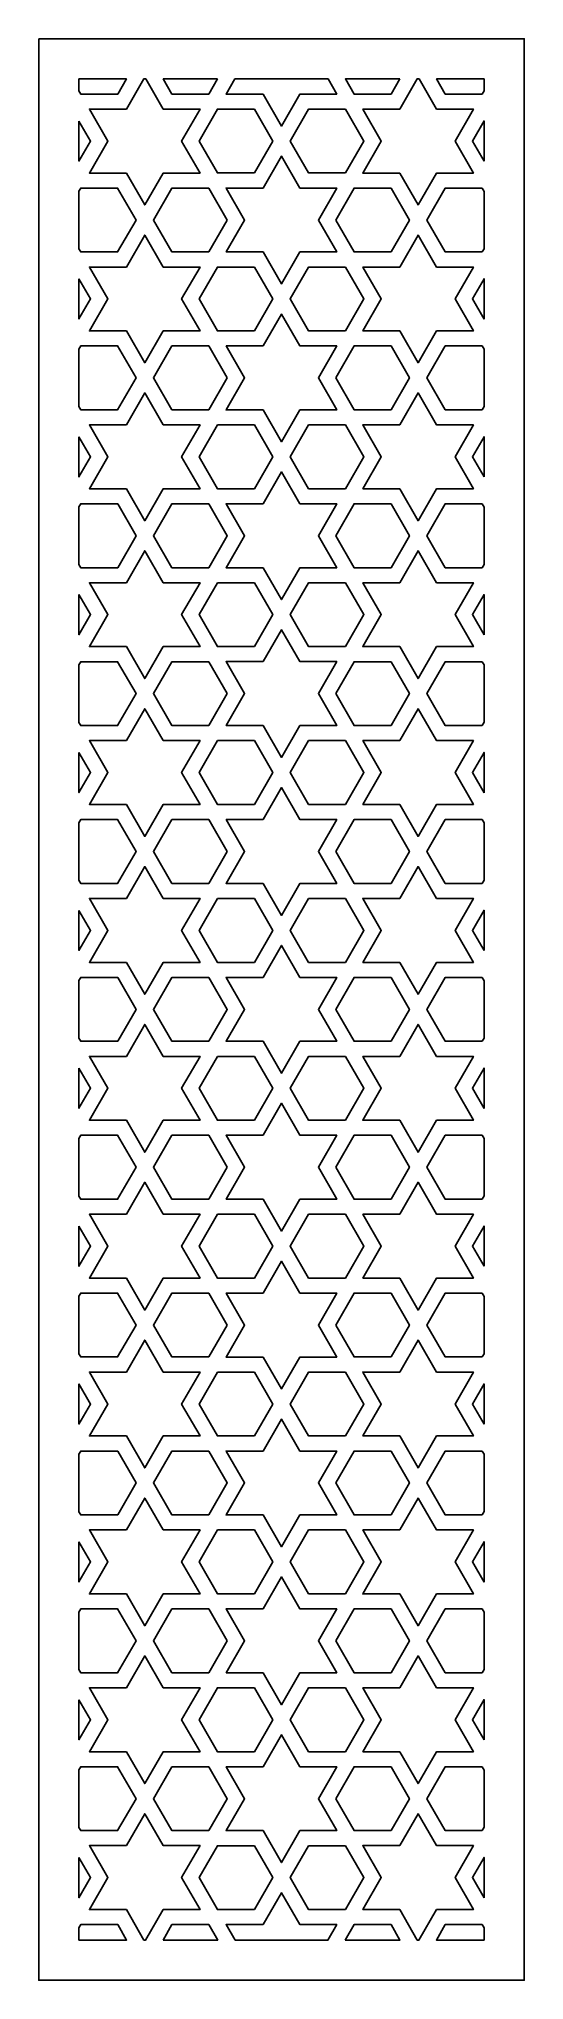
# Model space of a CAD drawing. Header units: millimetres. Extents: x -31 to 31, y -125 to 125.
import ezdxf

# ---------------------------------------------------------------- set-up
doc = ezdxf.new("R2010")
doc.units = ezdxf.units.MM
doc.header["$MEASUREMENT"] = 0
doc.layers.add('layer 1', color=7, linetype='Continuous')

msp = doc.modelspace()

# ---------------------------------------------------------------- linework, layer by layer
at = {"layer": 'layer 1', "color": 250}
for points, knots in [([(-31.2209, 125.1165), (-31.2209, 125.1165), (-31.2209, -124.8834), (-31.2209, -124.8834), (-31.2209, -124.8834), (-31.2209, -124.8834), (31.279, -124.8834), (31.279, -124.8834), (31.279, -124.8834), (31.279, -124.8834), (31.279, 125.1165), (31.279, 125.1165), (31.279, 125.1165), (31.279, 125.1165), (-31.2209, 125.1165), (-31.2209, 125.1165)], [0, 0, 0, 0, 0.2, 0.2, 0.2, 0.2, 0.4, 0.4, 0.4, 0.4, 0.6, 0.6, 0.6, 0.6, 1, 1, 1, 1]), ([(-26.052, 119.9476), (-26.052, 119.9476), (-19.9444, 119.9476), (-19.9444, 119.9476), (-19.9444, 119.9476), (-19.9444, 119.9476), (-21.0677, 118.0017), (-21.0677, 118.0017), (-21.0677, 118.0017), (-21.0677, 118.0017), (-25.816, 118.0017), (-25.816, 118.0017), (-25.816, 118.0017), (-25.816, 118.0017), (-26.052, 118.4106), (-26.052, 118.4106), (-26.052, 118.4106), (-26.052, 118.4106), (-26.052, 119.9476), (-26.052, 119.9476)], [0, 0, 0, 0, 0.16666667, 0.16666667, 0.16666667, 0.16666667, 0.33333333, 0.33333333, 0.33333333, 0.33333333, 0.5, 0.5, 0.5, 0.5, 0.66666667, 0.66666667, 0.66666667, 0.66666667, 1, 1, 1, 1]), ([(-17.4449, 119.9476), (-17.4449, 119.9476), (-15.2023, 116.0635), (-15.2023, 116.0635), (-15.2023, 116.0635), (-15.2023, 116.0635), (-10.4542, 116.0635), (-10.4542, 116.0635), (-10.4542, 116.0635), (-10.4542, 116.0635), (-12.8282, 111.9515), (-12.8282, 111.9515), (-12.8282, 111.9515), (-12.8282, 111.9515), (-10.4498, 107.8318), (-10.4498, 107.8318), (-10.4498, 107.8318), (-10.4498, 107.8318), (-15.2013, 107.8318), (-15.2013, 107.8318), (-15.2013, 107.8318), (-15.2013, 107.8318), (-17.5755, 103.7198), (-17.5755, 103.7198), (-17.5755, 103.7198), (-17.5755, 103.7198), (-19.9496, 107.8318), (-19.9496, 107.8318), (-19.9496, 107.8318), (-19.9496, 107.8318), (-24.7012, 107.8318), (-24.7012, 107.8318), (-24.7012, 107.8318), (-24.7012, 107.8318), (-22.3227, 111.9515), (-22.3227, 111.9515), (-22.3227, 111.9515), (-22.3227, 111.9515), (-24.6968, 116.0635), (-24.6968, 116.0635), (-24.6968, 116.0635), (-24.6968, 116.0635), (-19.9488, 116.0635), (-19.9488, 116.0635), (-19.9488, 116.0635), (-19.9488, 116.0635), (-17.706, 119.9476), (-17.706, 119.9476), (-17.706, 119.9476), (-17.706, 119.9476), (-17.4449, 119.9476), (-17.4449, 119.9476)], [0, 0, 0, 0, 0.07142857, 0.07142857, 0.07142857, 0.07142857, 0.14285714, 0.14285714, 0.14285714, 0.14285714, 0.21428571, 0.21428571, 0.21428571, 0.21428571, 0.28571429, 0.28571429, 0.28571429, 0.28571429, 0.35714286, 0.35714286, 0.35714286, 0.35714286, 0.42857143, 0.42857143, 0.42857143, 0.42857143, 0.5, 0.5, 0.5, 0.5, 0.57142857, 0.57142857, 0.57142857, 0.57142857, 0.64285714, 0.64285714, 0.64285714, 0.64285714, 0.71428571, 0.71428571, 0.71428571, 0.71428571, 0.78571429, 0.78571429, 0.78571429, 0.78571429, 0.85714286, 0.85714286, 0.85714286, 0.85714286, 1, 1, 1, 1]), ([(-8.2116, 119.9476), (-8.2116, 119.9476), (-9.3351, 118.0017), (-9.3351, 118.0017), (-9.3351, 118.0017), (-9.3351, 118.0017), (-14.0833, 118.0017), (-14.0833, 118.0017), (-14.0833, 118.0017), (-14.0833, 118.0017), (-15.2068, 119.9476), (-15.2068, 119.9476), (-15.2068, 119.9476), (-15.2068, 119.9476), (-8.2116, 119.9476), (-8.2116, 119.9476)], [0, 0, 0, 0, 0.2, 0.2, 0.2, 0.2, 0.4, 0.4, 0.4, 0.4, 0.6, 0.6, 0.6, 0.6, 1, 1, 1, 1]), ([(6.024, 119.9476), (6.024, 119.9476), (7.1473, 118.0017), (7.1473, 118.0017), (7.1473, 118.0017), (7.1473, 118.0017), (2.3994, 118.0017), (2.3994, 118.0017), (2.3994, 118.0017), (2.3994, 118.0017), (0.0252, 113.8897), (0.0252, 113.8897), (0.0252, 113.8897), (0.0252, 113.8897), (-2.3489, 118.0017), (-2.3489, 118.0017), (-2.3489, 118.0017), (-2.3489, 118.0017), (-7.0969, 118.0017), (-7.0969, 118.0017), (-7.0969, 118.0017), (-7.0969, 118.0017), (-5.9735, 119.9476), (-5.9735, 119.9476), (-5.9735, 119.9476), (-5.9735, 119.9476), (6.024, 119.9476), (6.024, 119.9476)], [0, 0, 0, 0, 0.125, 0.125, 0.125, 0.125, 0.25, 0.25, 0.25, 0.25, 0.375, 0.375, 0.375, 0.375, 0.5, 0.5, 0.5, 0.5, 0.625, 0.625, 0.625, 0.625, 0.75, 0.75, 0.75, 0.75, 1, 1, 1, 1]), ([(15.2573, 119.9476), (15.2573, 119.9476), (14.1337, 118.0017), (14.1337, 118.0017), (14.1337, 118.0017), (14.1337, 118.0017), (9.3853, 118.0017), (9.3853, 118.0017), (9.3853, 118.0017), (9.3853, 118.0017), (8.262, 119.9476), (8.262, 119.9476), (8.262, 119.9476), (8.262, 119.9476), (15.2573, 119.9476), (15.2573, 119.9476)], [0, 0, 0, 0, 0.2, 0.2, 0.2, 0.2, 0.4, 0.4, 0.4, 0.4, 0.6, 0.6, 0.6, 0.6, 1, 1, 1, 1]), ([(17.7567, 119.9476), (17.7567, 119.9476), (19.9993, 116.0635), (19.9993, 116.0635), (19.9993, 116.0635), (19.9993, 116.0635), (24.7473, 116.0635), (24.7473, 116.0635), (24.7473, 116.0635), (24.7473, 116.0635), (22.3732, 111.9515), (22.3732, 111.9515), (22.3732, 111.9515), (22.3732, 111.9515), (24.7516, 107.8318), (24.7516, 107.8318), (24.7516, 107.8318), (24.7516, 107.8318), (20, 107.8318), (20, 107.8318), (20, 107.8318), (20, 107.8318), (17.6258, 103.7198), (17.6258, 103.7198), (17.6258, 103.7198), (17.6258, 103.7198), (15.252, 107.8318), (15.252, 107.8318), (15.252, 107.8318), (15.252, 107.8318), (10.5004, 107.8318), (10.5004, 107.8318), (10.5004, 107.8318), (10.5004, 107.8318), (12.8788, 111.9515), (12.8788, 111.9515), (12.8788, 111.9515), (12.8788, 111.9515), (10.5046, 116.0635), (10.5046, 116.0635), (10.5046, 116.0635), (10.5046, 116.0635), (15.2527, 116.0635), (15.2527, 116.0635), (15.2527, 116.0635), (15.2527, 116.0635), (17.4953, 119.9476), (17.4953, 119.9476), (17.4953, 119.9476), (17.4953, 119.9476), (17.7567, 119.9476), (17.7567, 119.9476)], [0, 0, 0, 0, 0.07142857, 0.07142857, 0.07142857, 0.07142857, 0.14285714, 0.14285714, 0.14285714, 0.14285714, 0.21428571, 0.21428571, 0.21428571, 0.21428571, 0.28571429, 0.28571429, 0.28571429, 0.28571429, 0.35714286, 0.35714286, 0.35714286, 0.35714286, 0.42857143, 0.42857143, 0.42857143, 0.42857143, 0.5, 0.5, 0.5, 0.5, 0.57142857, 0.57142857, 0.57142857, 0.57142857, 0.64285714, 0.64285714, 0.64285714, 0.64285714, 0.71428571, 0.71428571, 0.71428571, 0.71428571, 0.78571429, 0.78571429, 0.78571429, 0.78571429, 0.85714286, 0.85714286, 0.85714286, 0.85714286, 1, 1, 1, 1]), ([(26.1101, 118.424), (26.1101, 118.424), (25.8664, 118.0017), (25.8664, 118.0017), (25.8664, 118.0017), (25.8664, 118.0017), (21.1183, 118.0017), (21.1183, 118.0017), (21.1183, 118.0017), (21.1183, 118.0017), (19.9947, 119.9476), (19.9947, 119.9476), (19.9947, 119.9476), (19.9947, 119.9476), (26.1101, 119.9476), (26.1101, 119.9476), (26.1101, 119.9476), (26.1101, 119.9476), (26.1101, 118.424), (26.1101, 118.424)], [0, 0, 0, 0, 0.16666667, 0.16666667, 0.16666667, 0.16666667, 0.33333333, 0.33333333, 0.33333333, 0.33333333, 0.5, 0.5, 0.5, 0.5, 0.66666667, 0.66666667, 0.66666667, 0.66666667, 1, 1, 1, 1]), ([(-1.0939, 111.9512), (-1.0939, 111.9512), (-3.4679, 107.8392), (-3.4679, 107.8392), (-3.4679, 107.8392), (-3.4679, 107.8392), (-8.216, 107.8392), (-8.216, 107.8392), (-8.216, 107.8392), (-8.216, 107.8392), (-10.5901, 111.9515), (-10.5901, 111.9515), (-10.5901, 111.9515), (-10.5901, 111.9515), (-8.216, 116.0635), (-8.216, 116.0635), (-8.216, 116.0635), (-8.216, 116.0635), (-3.4679, 116.0635), (-3.4679, 116.0635), (-3.4679, 116.0635), (-3.4679, 116.0635), (-1.0939, 111.9515), (-1.0939, 111.9515), (-1.0939, 111.9515), (-1.0939, 111.9515), (-1.0941, 111.9515), (-1.0941, 111.9515), (-1.0941, 111.9515), (-1.0941, 111.9515), (-1.0939, 111.9512), (-1.0939, 111.9512)], [0, 0, 0, 0, 0.11111111, 0.11111111, 0.11111111, 0.11111111, 0.22222222, 0.22222222, 0.22222222, 0.22222222, 0.33333333, 0.33333333, 0.33333333, 0.33333333, 0.44444444, 0.44444444, 0.44444444, 0.44444444, 0.55555556, 0.55555556, 0.55555556, 0.55555556, 0.66666667, 0.66666667, 0.66666667, 0.66666667, 0.77777778, 0.77777778, 0.77777778, 0.77777778, 1, 1, 1, 1]), ([(8.2663, 107.8392), (8.2663, 107.8392), (3.5184, 107.8392), (3.5184, 107.8392), (3.5184, 107.8392), (3.5184, 107.8392), (1.1443, 111.9515), (1.1443, 111.9515), (1.1443, 111.9515), (1.1443, 111.9515), (3.5184, 116.0635), (3.5184, 116.0635), (3.5184, 116.0635), (3.5184, 116.0635), (8.2663, 116.0635), (8.2663, 116.0635), (8.2663, 116.0635), (8.2663, 116.0635), (10.6405, 111.9515), (10.6405, 111.9515), (10.6405, 111.9515), (10.6405, 111.9515), (8.2663, 107.8392), (8.2663, 107.8392)], [0, 0, 0, 0, 0.14285714, 0.14285714, 0.14285714, 0.14285714, 0.28571429, 0.28571429, 0.28571429, 0.28571429, 0.42857143, 0.42857143, 0.42857143, 0.42857143, 0.57142857, 0.57142857, 0.57142857, 0.57142857, 0.71428571, 0.71428571, 0.71428571, 0.71428571, 1, 1, 1, 1]), ([(-26.052, 114.5339), (-26.052, 114.5339), (-24.5611, 111.9515), (-24.5611, 111.9515), (-24.5611, 111.9515), (-24.5611, 111.9515), (-26.052, 109.3689), (-26.052, 109.3689), (-26.052, 109.3689), (-26.052, 109.3689), (-26.052, 114.5339), (-26.052, 114.5339)], [0, 0, 0, 0, 0.25, 0.25, 0.25, 0.25, 0.5, 0.5, 0.5, 0.5, 1, 1, 1, 1]), ([(26.1101, 109.3555), (26.1101, 109.3555), (24.6115, 111.9515), (24.6115, 111.9515), (24.6115, 111.9515), (24.6115, 111.9515), (26.1101, 114.5476), (26.1101, 114.5476), (26.1101, 114.5476), (26.1101, 114.5476), (26.1101, 109.3555), (26.1101, 109.3555)], [0, 0, 0, 0, 0.25, 0.25, 0.25, 0.25, 0.5, 0.5, 0.5, 0.5, 1, 1, 1, 1]), ([(2.3994, 105.9011), (2.3994, 105.9011), (7.1511, 105.9011), (7.1511, 105.9011), (7.1511, 105.9011), (7.1511, 105.9011), (4.7727, 101.7813), (4.7727, 101.7813), (4.7727, 101.7813), (4.7727, 101.7813), (7.1466, 97.6693), (7.1466, 97.6693), (7.1466, 97.6693), (7.1466, 97.6693), (2.3984, 97.6693), (2.3984, 97.6693), (2.3984, 97.6693), (2.3984, 97.6693), (0.0253, 93.5588), (0.0253, 93.5588), (0.0253, 93.5588), (0.0253, 93.5588), (-2.3481, 97.6693), (-2.3481, 97.6693), (-2.3481, 97.6693), (-2.3481, 97.6693), (-7.0961, 97.6693), (-7.0961, 97.6693), (-7.0961, 97.6693), (-7.0961, 97.6693), (-4.7219, 101.7813), (-4.7219, 101.7813), (-4.7219, 101.7813), (-4.7219, 101.7813), (-7.1005, 105.9011), (-7.1005, 105.9011), (-7.1005, 105.9011), (-7.1005, 105.9011), (-2.3489, 105.9011), (-2.3489, 105.9011), (-2.3489, 105.9011), (-2.3489, 105.9011), (0.0252, 110.013), (0.0252, 110.013), (0.0252, 110.013), (0.0252, 110.013), (2.3994, 105.9011), (2.3994, 105.9011)], [0, 0, 0, 0, 0.07692308, 0.07692308, 0.07692308, 0.07692308, 0.15384615, 0.15384615, 0.15384615, 0.15384615, 0.23076923, 0.23076923, 0.23076923, 0.23076923, 0.30769231, 0.30769231, 0.30769231, 0.30769231, 0.38461538, 0.38461538, 0.38461538, 0.38461538, 0.46153846, 0.46153846, 0.46153846, 0.46153846, 0.53846154, 0.53846154, 0.53846154, 0.53846154, 0.61538462, 0.61538462, 0.61538462, 0.61538462, 0.69230769, 0.69230769, 0.69230769, 0.69230769, 0.76923077, 0.76923077, 0.76923077, 0.76923077, 0.84615385, 0.84615385, 0.84615385, 0.84615385, 1, 1, 1, 1]), ([(-26.052, 105.4862), (-26.052, 105.4862), (-25.8167, 105.8936), (-25.8167, 105.8936), (-25.8167, 105.8936), (-25.8167, 105.8936), (-21.0686, 105.8936), (-21.0686, 105.8936), (-21.0686, 105.8936), (-21.0686, 105.8936), (-18.6946, 101.7817), (-18.6946, 101.7817), (-18.6946, 101.7817), (-18.6946, 101.7817), (-18.6948, 101.7813), (-18.6948, 101.7813), (-18.6948, 101.7813), (-18.6948, 101.7813), (-18.6946, 101.7813), (-18.6946, 101.7813), (-18.6946, 101.7813), (-18.6946, 101.7813), (-21.0686, 97.6693), (-21.0686, 97.6693), (-21.0686, 97.6693), (-21.0686, 97.6693), (-25.8167, 97.6693), (-25.8167, 97.6693), (-25.8167, 97.6693), (-25.8167, 97.6693), (-26.052, 98.0768), (-26.052, 98.0768), (-26.052, 98.0768), (-26.052, 98.0768), (-26.052, 105.4862), (-26.052, 105.4862)], [0, 0, 0, 0, 0.1, 0.1, 0.1, 0.1, 0.2, 0.2, 0.2, 0.2, 0.3, 0.3, 0.3, 0.3, 0.4, 0.4, 0.4, 0.4, 0.5, 0.5, 0.5, 0.5, 0.6, 0.6, 0.6, 0.6, 0.7, 0.7, 0.7, 0.7, 0.8, 0.8, 0.8, 0.8, 1, 1, 1, 1]), ([(-6.9604, 101.7813), (-6.9604, 101.7813), (-9.3343, 97.6693), (-9.3343, 97.6693), (-9.3343, 97.6693), (-9.3343, 97.6693), (-14.0823, 97.6693), (-14.0823, 97.6693), (-14.0823, 97.6693), (-14.0823, 97.6693), (-16.4564, 101.7813), (-16.4564, 101.7813), (-16.4564, 101.7813), (-16.4564, 101.7813), (-14.0823, 105.8936), (-14.0823, 105.8936), (-14.0823, 105.8936), (-14.0823, 105.8936), (-9.3343, 105.8936), (-9.3343, 105.8936), (-9.3343, 105.8936), (-9.3343, 105.8936), (-6.9604, 101.7813), (-6.9604, 101.7813)], [0, 0, 0, 0, 0.14285714, 0.14285714, 0.14285714, 0.14285714, 0.28571429, 0.28571429, 0.28571429, 0.28571429, 0.42857143, 0.42857143, 0.42857143, 0.42857143, 0.57142857, 0.57142857, 0.57142857, 0.57142857, 0.71428571, 0.71428571, 0.71428571, 0.71428571, 1, 1, 1, 1]), ([(7.0107, 101.7813), (7.0107, 101.7813), (9.3846, 105.8936), (9.3846, 105.8936), (9.3846, 105.8936), (9.3846, 105.8936), (14.133, 105.8936), (14.133, 105.8936), (14.133, 105.8936), (14.133, 105.8936), (16.5068, 101.7813), (16.5068, 101.7813), (16.5068, 101.7813), (16.5068, 101.7813), (14.133, 97.6693), (14.133, 97.6693), (14.133, 97.6693), (14.133, 97.6693), (9.3846, 97.6693), (9.3846, 97.6693), (9.3846, 97.6693), (9.3846, 97.6693), (7.0107, 101.7813), (7.0107, 101.7813)], [0, 0, 0, 0, 0.14285714, 0.14285714, 0.14285714, 0.14285714, 0.28571429, 0.28571429, 0.28571429, 0.28571429, 0.42857143, 0.42857143, 0.42857143, 0.42857143, 0.57142857, 0.57142857, 0.57142857, 0.57142857, 0.71428571, 0.71428571, 0.71428571, 0.71428571, 1, 1, 1, 1]), ([(26.1101, 98.0906), (26.1101, 98.0906), (25.8671, 97.6693), (25.8671, 97.6693), (25.8671, 97.6693), (25.8671, 97.6693), (21.119, 97.6693), (21.119, 97.6693), (21.119, 97.6693), (21.119, 97.6693), (18.7448, 101.7813), (18.7448, 101.7813), (18.7448, 101.7813), (18.7448, 101.7813), (21.119, 105.8936), (21.119, 105.8936), (21.119, 105.8936), (21.119, 105.8936), (25.8671, 105.8936), (25.8671, 105.8936), (25.8671, 105.8936), (25.8671, 105.8936), (26.1101, 105.4724), (26.1101, 105.4724), (26.1101, 105.4724), (26.1101, 105.4724), (26.1101, 98.0906), (26.1101, 98.0906)], [0, 0, 0, 0, 0.125, 0.125, 0.125, 0.125, 0.25, 0.25, 0.25, 0.25, 0.375, 0.375, 0.375, 0.375, 0.5, 0.5, 0.5, 0.5, 0.625, 0.625, 0.625, 0.625, 0.75, 0.75, 0.75, 0.75, 1, 1, 1, 1]), ([(-15.2013, 95.7312), (-15.2013, 95.7312), (-10.4534, 95.7312), (-10.4534, 95.7312), (-10.4534, 95.7312), (-10.4534, 95.7312), (-12.8273, 91.6188), (-12.8273, 91.6188), (-12.8273, 91.6188), (-12.8273, 91.6188), (-10.4534, 87.5069), (-10.4534, 87.5069), (-10.4534, 87.5069), (-10.4534, 87.5069), (-15.2013, 87.5069), (-15.2013, 87.5069), (-15.2013, 87.5069), (-15.2013, 87.5069), (-17.5755, 83.3952), (-17.5755, 83.3952), (-17.5755, 83.3952), (-17.5755, 83.3952), (-19.9496, 87.5069), (-19.9496, 87.5069), (-19.9496, 87.5069), (-19.9496, 87.5069), (-24.6978, 87.5069), (-24.6978, 87.5069), (-24.6978, 87.5069), (-24.6978, 87.5069), (-22.3238, 91.6188), (-22.3238, 91.6188), (-22.3238, 91.6188), (-22.3238, 91.6188), (-24.6978, 95.7312), (-24.6978, 95.7312), (-24.6978, 95.7312), (-24.6978, 95.7312), (-19.9496, 95.7312), (-19.9496, 95.7312), (-19.9496, 95.7312), (-19.9496, 95.7312), (-17.5755, 99.8432), (-17.5755, 99.8432), (-17.5755, 99.8432), (-17.5755, 99.8432), (-15.2013, 95.7312), (-15.2013, 95.7312)], [0, 0, 0, 0, 0.07692308, 0.07692308, 0.07692308, 0.07692308, 0.15384615, 0.15384615, 0.15384615, 0.15384615, 0.23076923, 0.23076923, 0.23076923, 0.23076923, 0.30769231, 0.30769231, 0.30769231, 0.30769231, 0.38461538, 0.38461538, 0.38461538, 0.38461538, 0.46153846, 0.46153846, 0.46153846, 0.46153846, 0.53846154, 0.53846154, 0.53846154, 0.53846154, 0.61538462, 0.61538462, 0.61538462, 0.61538462, 0.69230769, 0.69230769, 0.69230769, 0.69230769, 0.76923077, 0.76923077, 0.76923077, 0.76923077, 0.84615385, 0.84615385, 0.84615385, 0.84615385, 1, 1, 1, 1]), ([(15.252, 87.5069), (15.252, 87.5069), (10.5036, 87.5069), (10.5036, 87.5069), (10.5036, 87.5069), (10.5036, 87.5069), (12.8778, 91.6188), (12.8778, 91.6188), (12.8778, 91.6188), (12.8778, 91.6188), (10.5036, 95.7312), (10.5036, 95.7312), (10.5036, 95.7312), (10.5036, 95.7312), (15.252, 95.7312), (15.252, 95.7312), (15.252, 95.7312), (15.252, 95.7312), (17.6258, 99.8432), (17.6258, 99.8432), (17.6258, 99.8432), (17.6258, 99.8432), (20, 95.7312), (20, 95.7312), (20, 95.7312), (20, 95.7312), (24.7481, 95.7312), (24.7481, 95.7312), (24.7481, 95.7312), (24.7481, 95.7312), (22.3742, 91.6188), (22.3742, 91.6188), (22.3742, 91.6188), (22.3742, 91.6188), (24.7481, 87.5069), (24.7481, 87.5069), (24.7481, 87.5069), (24.7481, 87.5069), (20, 87.5069), (20, 87.5069), (20, 87.5069), (20, 87.5069), (17.6258, 83.3952), (17.6258, 83.3952), (17.6258, 83.3952), (17.6258, 83.3952), (15.252, 87.5069), (15.252, 87.5069)], [0, 0, 0, 0, 0.07692308, 0.07692308, 0.07692308, 0.07692308, 0.15384615, 0.15384615, 0.15384615, 0.15384615, 0.23076923, 0.23076923, 0.23076923, 0.23076923, 0.30769231, 0.30769231, 0.30769231, 0.30769231, 0.38461538, 0.38461538, 0.38461538, 0.38461538, 0.46153846, 0.46153846, 0.46153846, 0.46153846, 0.53846154, 0.53846154, 0.53846154, 0.53846154, 0.61538462, 0.61538462, 0.61538462, 0.61538462, 0.69230769, 0.69230769, 0.69230769, 0.69230769, 0.76923077, 0.76923077, 0.76923077, 0.76923077, 0.84615385, 0.84615385, 0.84615385, 0.84615385, 1, 1, 1, 1]), ([(-1.0939, 91.6178), (-1.0939, 91.6178), (-3.467, 87.5069), (-3.467, 87.5069), (-3.467, 87.5069), (-3.467, 87.5069), (-8.2152, 87.5069), (-8.2152, 87.5069), (-8.2152, 87.5069), (-8.2152, 87.5069), (-10.5893, 91.6188), (-10.5893, 91.6188), (-10.5893, 91.6188), (-10.5893, 91.6188), (-8.2152, 95.7312), (-8.2152, 95.7312), (-8.2152, 95.7312), (-8.2152, 95.7312), (-3.467, 95.7312), (-3.467, 95.7312), (-3.467, 95.7312), (-3.467, 95.7312), (-1.0939, 91.6203), (-1.0939, 91.6203), (-1.0939, 91.6203), (-1.0939, 91.6203), (-1.0946, 91.6188), (-1.0946, 91.6188), (-1.0946, 91.6188), (-1.0946, 91.6188), (-1.0939, 91.6178), (-1.0939, 91.6178)], [0, 0, 0, 0, 0.11111111, 0.11111111, 0.11111111, 0.11111111, 0.22222222, 0.22222222, 0.22222222, 0.22222222, 0.33333333, 0.33333333, 0.33333333, 0.33333333, 0.44444444, 0.44444444, 0.44444444, 0.44444444, 0.55555556, 0.55555556, 0.55555556, 0.55555556, 0.66666667, 0.66666667, 0.66666667, 0.66666667, 0.77777778, 0.77777778, 0.77777778, 0.77777778, 1, 1, 1, 1]), ([(8.2656, 87.5069), (8.2656, 87.5069), (3.5174, 87.5069), (3.5174, 87.5069), (3.5174, 87.5069), (3.5174, 87.5069), (1.1443, 91.6174), (1.1443, 91.6174), (1.1443, 91.6174), (1.1443, 91.6174), (1.1453, 91.6188), (1.1453, 91.6188), (1.1453, 91.6188), (1.1453, 91.6188), (1.1443, 91.6206), (1.1443, 91.6206), (1.1443, 91.6206), (1.1443, 91.6206), (3.5174, 95.7312), (3.5174, 95.7312), (3.5174, 95.7312), (3.5174, 95.7312), (8.2656, 95.7312), (8.2656, 95.7312), (8.2656, 95.7312), (8.2656, 95.7312), (10.6398, 91.6188), (10.6398, 91.6188), (10.6398, 91.6188), (10.6398, 91.6188), (8.2656, 87.5069), (8.2656, 87.5069)], [0, 0, 0, 0, 0.11111111, 0.11111111, 0.11111111, 0.11111111, 0.22222222, 0.22222222, 0.22222222, 0.22222222, 0.33333333, 0.33333333, 0.33333333, 0.33333333, 0.44444444, 0.44444444, 0.44444444, 0.44444444, 0.55555556, 0.55555556, 0.55555556, 0.55555556, 0.66666667, 0.66666667, 0.66666667, 0.66666667, 0.77777778, 0.77777778, 0.77777778, 0.77777778, 1, 1, 1, 1]), ([(-26.052, 94.2001), (-26.052, 94.2001), (-24.5617, 91.6188), (-24.5617, 91.6188), (-24.5617, 91.6188), (-24.5617, 91.6188), (-26.052, 89.0379), (-26.052, 89.0379), (-26.052, 89.0379), (-26.052, 89.0379), (-26.052, 94.2001), (-26.052, 94.2001)], [0, 0, 0, 0, 0.25, 0.25, 0.25, 0.25, 0.5, 0.5, 0.5, 0.5, 1, 1, 1, 1]), ([(26.1101, 89.0242), (26.1101, 89.0242), (24.6122, 91.6188), (24.6122, 91.6188), (24.6122, 91.6188), (24.6122, 91.6188), (26.1101, 94.2139), (26.1101, 94.2139), (26.1101, 94.2139), (26.1101, 94.2139), (26.1101, 89.0242), (26.1101, 89.0242)], [0, 0, 0, 0, 0.25, 0.25, 0.25, 0.25, 0.5, 0.5, 0.5, 0.5, 1, 1, 1, 1]), ([(-2.3489, 77.337), (-2.3489, 77.337), (-7.1006, 77.337), (-7.1006, 77.337), (-7.1006, 77.337), (-7.1006, 77.337), (-4.7219, 81.4571), (-4.7219, 81.4571), (-4.7219, 81.4571), (-4.7219, 81.4571), (-7.0961, 85.5687), (-7.0961, 85.5687), (-7.0961, 85.5687), (-7.0961, 85.5687), (-2.3481, 85.5687), (-2.3481, 85.5687), (-2.3481, 85.5687), (-2.3481, 85.5687), (0.0253, 89.6793), (0.0253, 89.6793), (0.0253, 89.6793), (0.0253, 89.6793), (2.3984, 85.5687), (2.3984, 85.5687), (2.3984, 85.5687), (2.3984, 85.5687), (7.1466, 85.5687), (7.1466, 85.5687), (7.1466, 85.5687), (7.1466, 85.5687), (4.7727, 81.4571), (4.7727, 81.4571), (4.7727, 81.4571), (4.7727, 81.4571), (7.1511, 77.337), (7.1511, 77.337), (7.1511, 77.337), (7.1511, 77.337), (2.3994, 77.337), (2.3994, 77.337), (2.3994, 77.337), (2.3994, 77.337), (0.0252, 73.225), (0.0252, 73.225), (0.0252, 73.225), (0.0252, 73.225), (-2.3489, 77.337), (-2.3489, 77.337)], [0, 0, 0, 0, 0.07692308, 0.07692308, 0.07692308, 0.07692308, 0.15384615, 0.15384615, 0.15384615, 0.15384615, 0.23076923, 0.23076923, 0.23076923, 0.23076923, 0.30769231, 0.30769231, 0.30769231, 0.30769231, 0.38461538, 0.38461538, 0.38461538, 0.38461538, 0.46153846, 0.46153846, 0.46153846, 0.46153846, 0.53846154, 0.53846154, 0.53846154, 0.53846154, 0.61538462, 0.61538462, 0.61538462, 0.61538462, 0.69230769, 0.69230769, 0.69230769, 0.69230769, 0.76923077, 0.76923077, 0.76923077, 0.76923077, 0.84615385, 0.84615385, 0.84615385, 0.84615385, 1, 1, 1, 1]), ([(-26.052, 85.1612), (-26.052, 85.1612), (-25.8167, 85.5687), (-25.8167, 85.5687), (-25.8167, 85.5687), (-25.8167, 85.5687), (-21.0686, 85.5687), (-21.0686, 85.5687), (-21.0686, 85.5687), (-21.0686, 85.5687), (-18.6946, 81.4571), (-18.6946, 81.4571), (-18.6946, 81.4571), (-18.6946, 81.4571), (-18.6948, 81.4571), (-18.6948, 81.4571), (-18.6948, 81.4571), (-18.6948, 81.4571), (-18.6946, 81.4567), (-18.6946, 81.4567), (-18.6946, 81.4567), (-18.6946, 81.4567), (-21.0686, 77.3451), (-21.0686, 77.3451), (-21.0686, 77.3451), (-21.0686, 77.3451), (-25.8167, 77.3451), (-25.8167, 77.3451), (-25.8167, 77.3451), (-25.8167, 77.3451), (-26.052, 77.7522), (-26.052, 77.7522), (-26.052, 77.7522), (-26.052, 77.7522), (-26.052, 85.1612), (-26.052, 85.1612)], [0, 0, 0, 0, 0.1, 0.1, 0.1, 0.1, 0.2, 0.2, 0.2, 0.2, 0.3, 0.3, 0.3, 0.3, 0.4, 0.4, 0.4, 0.4, 0.5, 0.5, 0.5, 0.5, 0.6, 0.6, 0.6, 0.6, 0.7, 0.7, 0.7, 0.7, 0.8, 0.8, 0.8, 0.8, 1, 1, 1, 1]), ([(-6.9604, 81.4571), (-6.9604, 81.4571), (-9.3343, 77.3451), (-9.3343, 77.3451), (-9.3343, 77.3451), (-9.3343, 77.3451), (-14.0823, 77.3451), (-14.0823, 77.3451), (-14.0823, 77.3451), (-14.0823, 77.3451), (-16.4564, 81.4571), (-16.4564, 81.4571), (-16.4564, 81.4571), (-16.4564, 81.4571), (-14.0823, 85.5687), (-14.0823, 85.5687), (-14.0823, 85.5687), (-14.0823, 85.5687), (-9.3343, 85.5687), (-9.3343, 85.5687), (-9.3343, 85.5687), (-9.3343, 85.5687), (-6.9604, 81.4571), (-6.9604, 81.4571)], [0, 0, 0, 0, 0.14285714, 0.14285714, 0.14285714, 0.14285714, 0.28571429, 0.28571429, 0.28571429, 0.28571429, 0.42857143, 0.42857143, 0.42857143, 0.42857143, 0.57142857, 0.57142857, 0.57142857, 0.57142857, 0.71428571, 0.71428571, 0.71428571, 0.71428571, 1, 1, 1, 1]), ([(7.0107, 81.4571), (7.0107, 81.4571), (9.3846, 85.5687), (9.3846, 85.5687), (9.3846, 85.5687), (9.3846, 85.5687), (14.133, 85.5687), (14.133, 85.5687), (14.133, 85.5687), (14.133, 85.5687), (16.5068, 81.4571), (16.5068, 81.4571), (16.5068, 81.4571), (16.5068, 81.4571), (14.133, 77.3451), (14.133, 77.3451), (14.133, 77.3451), (14.133, 77.3451), (9.3846, 77.3451), (9.3846, 77.3451), (9.3846, 77.3451), (9.3846, 77.3451), (7.0107, 81.4571), (7.0107, 81.4571)], [0, 0, 0, 0, 0.14285714, 0.14285714, 0.14285714, 0.14285714, 0.28571429, 0.28571429, 0.28571429, 0.28571429, 0.42857143, 0.42857143, 0.42857143, 0.42857143, 0.57142857, 0.57142857, 0.57142857, 0.57142857, 0.71428571, 0.71428571, 0.71428571, 0.71428571, 1, 1, 1, 1]), ([(26.1101, 77.766), (26.1101, 77.766), (25.8671, 77.3451), (25.8671, 77.3451), (25.8671, 77.3451), (25.8671, 77.3451), (21.119, 77.3451), (21.119, 77.3451), (21.119, 77.3451), (21.119, 77.3451), (18.7448, 81.4571), (18.7448, 81.4571), (18.7448, 81.4571), (18.7448, 81.4571), (21.119, 85.5687), (21.119, 85.5687), (21.119, 85.5687), (21.119, 85.5687), (25.8671, 85.5687), (25.8671, 85.5687), (25.8671, 85.5687), (25.8671, 85.5687), (26.1101, 85.1478), (26.1101, 85.1478), (26.1101, 85.1478), (26.1101, 85.1478), (26.1101, 77.766), (26.1101, 77.766)], [0, 0, 0, 0, 0.125, 0.125, 0.125, 0.125, 0.25, 0.25, 0.25, 0.25, 0.375, 0.375, 0.375, 0.375, 0.5, 0.5, 0.5, 0.5, 0.625, 0.625, 0.625, 0.625, 0.75, 0.75, 0.75, 0.75, 1, 1, 1, 1]), ([(-15.2013, 75.4066), (-15.2013, 75.4066), (-10.4497, 75.4066), (-10.4497, 75.4066), (-10.4497, 75.4066), (-10.4497, 75.4066), (-12.8282, 71.2868), (-12.8282, 71.2868), (-12.8282, 71.2868), (-12.8282, 71.2868), (-10.4542, 67.1749), (-10.4542, 67.1749), (-10.4542, 67.1749), (-10.4542, 67.1749), (-15.2023, 67.1749), (-15.2023, 67.1749), (-15.2023, 67.1749), (-15.2023, 67.1749), (-17.5754, 63.0643), (-17.5754, 63.0643), (-17.5754, 63.0643), (-17.5754, 63.0643), (-19.9488, 67.1749), (-19.9488, 67.1749), (-19.9488, 67.1749), (-19.9488, 67.1749), (-24.6968, 67.1749), (-24.6968, 67.1749), (-24.6968, 67.1749), (-24.6968, 67.1749), (-22.3227, 71.2868), (-22.3227, 71.2868), (-22.3227, 71.2868), (-22.3227, 71.2868), (-24.7013, 75.4066), (-24.7013, 75.4066), (-24.7013, 75.4066), (-24.7013, 75.4066), (-19.9496, 75.4066), (-19.9496, 75.4066), (-19.9496, 75.4066), (-19.9496, 75.4066), (-17.5755, 79.5186), (-17.5755, 79.5186), (-17.5755, 79.5186), (-17.5755, 79.5186), (-15.2013, 75.4066), (-15.2013, 75.4066)], [0, 0, 0, 0, 0.07692308, 0.07692308, 0.07692308, 0.07692308, 0.15384615, 0.15384615, 0.15384615, 0.15384615, 0.23076923, 0.23076923, 0.23076923, 0.23076923, 0.30769231, 0.30769231, 0.30769231, 0.30769231, 0.38461538, 0.38461538, 0.38461538, 0.38461538, 0.46153846, 0.46153846, 0.46153846, 0.46153846, 0.53846154, 0.53846154, 0.53846154, 0.53846154, 0.61538462, 0.61538462, 0.61538462, 0.61538462, 0.69230769, 0.69230769, 0.69230769, 0.69230769, 0.76923077, 0.76923077, 0.76923077, 0.76923077, 0.84615385, 0.84615385, 0.84615385, 0.84615385, 1, 1, 1, 1]), ([(15.2527, 67.1749), (15.2527, 67.1749), (10.5046, 67.1749), (10.5046, 67.1749), (10.5046, 67.1749), (10.5046, 67.1749), (12.8788, 71.2868), (12.8788, 71.2868), (12.8788, 71.2868), (12.8788, 71.2868), (10.5001, 75.4066), (10.5001, 75.4066), (10.5001, 75.4066), (10.5001, 75.4066), (15.252, 75.4066), (15.252, 75.4066), (15.252, 75.4066), (15.252, 75.4066), (17.6258, 79.5186), (17.6258, 79.5186), (17.6258, 79.5186), (17.6258, 79.5186), (20, 75.4066), (20, 75.4066), (20, 75.4066), (20, 75.4066), (24.7516, 75.4066), (24.7516, 75.4066), (24.7516, 75.4066), (24.7516, 75.4066), (22.3732, 71.2868), (22.3732, 71.2868), (22.3732, 71.2868), (22.3732, 71.2868), (24.7473, 67.1749), (24.7473, 67.1749), (24.7473, 67.1749), (24.7473, 67.1749), (19.9993, 67.1749), (19.9993, 67.1749), (19.9993, 67.1749), (19.9993, 67.1749), (17.6258, 63.0643), (17.6258, 63.0643), (17.6258, 63.0643), (17.6258, 63.0643), (15.2527, 67.1749), (15.2527, 67.1749)], [0, 0, 0, 0, 0.07692308, 0.07692308, 0.07692308, 0.07692308, 0.15384615, 0.15384615, 0.15384615, 0.15384615, 0.23076923, 0.23076923, 0.23076923, 0.23076923, 0.30769231, 0.30769231, 0.30769231, 0.30769231, 0.38461538, 0.38461538, 0.38461538, 0.38461538, 0.46153846, 0.46153846, 0.46153846, 0.46153846, 0.53846154, 0.53846154, 0.53846154, 0.53846154, 0.61538462, 0.61538462, 0.61538462, 0.61538462, 0.69230769, 0.69230769, 0.69230769, 0.69230769, 0.76923077, 0.76923077, 0.76923077, 0.76923077, 0.84615385, 0.84615385, 0.84615385, 0.84615385, 1, 1, 1, 1]), ([(-8.216, 75.3988), (-8.216, 75.3988), (-3.4679, 75.3988), (-3.4679, 75.3988), (-3.4679, 75.3988), (-3.4679, 75.3988), (-1.0939, 71.2872), (-1.0939, 71.2872), (-1.0939, 71.2872), (-1.0939, 71.2872), (-1.0941, 71.2868), (-1.0941, 71.2868), (-1.0941, 71.2868), (-1.0941, 71.2868), (-1.0939, 71.2868), (-1.0939, 71.2868), (-1.0939, 71.2868), (-1.0939, 71.2868), (-3.4679, 67.1749), (-3.4679, 67.1749), (-3.4679, 67.1749), (-3.4679, 67.1749), (-8.216, 67.1749), (-8.216, 67.1749), (-8.216, 67.1749), (-8.216, 67.1749), (-10.5901, 71.2868), (-10.5901, 71.2868), (-10.5901, 71.2868), (-10.5901, 71.2868), (-8.216, 75.3988), (-8.216, 75.3988)], [0, 0, 0, 0, 0.11111111, 0.11111111, 0.11111111, 0.11111111, 0.22222222, 0.22222222, 0.22222222, 0.22222222, 0.33333333, 0.33333333, 0.33333333, 0.33333333, 0.44444444, 0.44444444, 0.44444444, 0.44444444, 0.55555556, 0.55555556, 0.55555556, 0.55555556, 0.66666667, 0.66666667, 0.66666667, 0.66666667, 0.77777778, 0.77777778, 0.77777778, 0.77777778, 1, 1, 1, 1]), ([(8.2663, 67.1749), (8.2663, 67.1749), (3.5184, 67.1749), (3.5184, 67.1749), (3.5184, 67.1749), (3.5184, 67.1749), (1.1443, 71.2868), (1.1443, 71.2868), (1.1443, 71.2868), (1.1443, 71.2868), (3.5184, 75.3988), (3.5184, 75.3988), (3.5184, 75.3988), (3.5184, 75.3988), (8.2663, 75.3988), (8.2663, 75.3988), (8.2663, 75.3988), (8.2663, 75.3988), (10.6405, 71.2868), (10.6405, 71.2868), (10.6405, 71.2868), (10.6405, 71.2868), (8.2663, 67.1749), (8.2663, 67.1749)], [0, 0, 0, 0, 0.14285714, 0.14285714, 0.14285714, 0.14285714, 0.28571429, 0.28571429, 0.28571429, 0.28571429, 0.42857143, 0.42857143, 0.42857143, 0.42857143, 0.57142857, 0.57142857, 0.57142857, 0.57142857, 0.71428571, 0.71428571, 0.71428571, 0.71428571, 1, 1, 1, 1]), ([(-26.052, 73.8692), (-26.052, 73.8692), (-24.5611, 71.2868), (-24.5611, 71.2868), (-24.5611, 71.2868), (-24.5611, 71.2868), (-26.052, 68.7045), (-26.052, 68.7045), (-26.052, 68.7045), (-26.052, 68.7045), (-26.052, 73.8692), (-26.052, 73.8692)], [0, 0, 0, 0, 0.25, 0.25, 0.25, 0.25, 0.5, 0.5, 0.5, 0.5, 1, 1, 1, 1]), ([(26.1101, 68.6908), (26.1101, 68.6908), (24.6115, 71.2868), (24.6115, 71.2868), (24.6115, 71.2868), (24.6115, 71.2868), (26.1101, 73.8829), (26.1101, 73.8829), (26.1101, 73.8829), (26.1101, 73.8829), (26.1101, 68.6908), (26.1101, 68.6908)], [0, 0, 0, 0, 0.25, 0.25, 0.25, 0.25, 0.5, 0.5, 0.5, 0.5, 1, 1, 1, 1]), ([(-2.3489, 57.0124), (-2.3489, 57.0124), (-7.0971, 57.0124), (-7.0971, 57.0124), (-7.0971, 57.0124), (-7.0971, 57.0124), (-4.723, 61.1247), (-4.723, 61.1247), (-4.723, 61.1247), (-4.723, 61.1247), (-7.0971, 65.2367), (-7.0971, 65.2367), (-7.0971, 65.2367), (-7.0971, 65.2367), (-2.3489, 65.2367), (-2.3489, 65.2367), (-2.3489, 65.2367), (-2.3489, 65.2367), (0.0252, 69.3487), (0.0252, 69.3487), (0.0252, 69.3487), (0.0252, 69.3487), (2.3994, 65.2367), (2.3994, 65.2367), (2.3994, 65.2367), (2.3994, 65.2367), (7.1473, 65.2367), (7.1473, 65.2367), (7.1473, 65.2367), (7.1473, 65.2367), (4.7734, 61.1247), (4.7734, 61.1247), (4.7734, 61.1247), (4.7734, 61.1247), (7.1473, 57.0124), (7.1473, 57.0124), (7.1473, 57.0124), (7.1473, 57.0124), (2.3994, 57.0124), (2.3994, 57.0124), (2.3994, 57.0124), (2.3994, 57.0124), (0.0252, 52.9004), (0.0252, 52.9004), (0.0252, 52.9004), (0.0252, 52.9004), (-2.3489, 57.0124), (-2.3489, 57.0124)], [0, 0, 0, 0, 0.07692308, 0.07692308, 0.07692308, 0.07692308, 0.15384615, 0.15384615, 0.15384615, 0.15384615, 0.23076923, 0.23076923, 0.23076923, 0.23076923, 0.30769231, 0.30769231, 0.30769231, 0.30769231, 0.38461538, 0.38461538, 0.38461538, 0.38461538, 0.46153846, 0.46153846, 0.46153846, 0.46153846, 0.53846154, 0.53846154, 0.53846154, 0.53846154, 0.61538462, 0.61538462, 0.61538462, 0.61538462, 0.69230769, 0.69230769, 0.69230769, 0.69230769, 0.76923077, 0.76923077, 0.76923077, 0.76923077, 0.84615385, 0.84615385, 0.84615385, 0.84615385, 1, 1, 1, 1]), ([(-26.052, 64.8278), (-26.052, 64.8278), (-25.816, 65.2367), (-25.816, 65.2367), (-25.816, 65.2367), (-25.816, 65.2367), (-21.0677, 65.2367), (-21.0677, 65.2367), (-21.0677, 65.2367), (-21.0677, 65.2367), (-18.6946, 61.1258), (-18.6946, 61.1258), (-18.6946, 61.1258), (-18.6946, 61.1258), (-18.6953, 61.1247), (-18.6953, 61.1247), (-18.6953, 61.1247), (-18.6953, 61.1247), (-18.6946, 61.1233), (-18.6946, 61.1233), (-18.6946, 61.1233), (-18.6946, 61.1233), (-21.0677, 57.0124), (-21.0677, 57.0124), (-21.0677, 57.0124), (-21.0677, 57.0124), (-25.816, 57.0124), (-25.816, 57.0124), (-25.816, 57.0124), (-25.816, 57.0124), (-26.052, 57.4213), (-26.052, 57.4213), (-26.052, 57.4213), (-26.052, 57.4213), (-26.052, 64.8278), (-26.052, 64.8278)], [0, 0, 0, 0, 0.1, 0.1, 0.1, 0.1, 0.2, 0.2, 0.2, 0.2, 0.3, 0.3, 0.3, 0.3, 0.4, 0.4, 0.4, 0.4, 0.5, 0.5, 0.5, 0.5, 0.6, 0.6, 0.6, 0.6, 0.7, 0.7, 0.7, 0.7, 0.8, 0.8, 0.8, 0.8, 1, 1, 1, 1]), ([(-16.4564, 61.1261), (-16.4564, 61.1261), (-14.0833, 65.2367), (-14.0833, 65.2367), (-14.0833, 65.2367), (-14.0833, 65.2367), (-9.3351, 65.2367), (-9.3351, 65.2367), (-9.3351, 65.2367), (-9.3351, 65.2367), (-6.961, 61.1247), (-6.961, 61.1247), (-6.961, 61.1247), (-6.961, 61.1247), (-9.3351, 57.0124), (-9.3351, 57.0124), (-9.3351, 57.0124), (-9.3351, 57.0124), (-14.0833, 57.0124), (-14.0833, 57.0124), (-14.0833, 57.0124), (-14.0833, 57.0124), (-16.4564, 61.123), (-16.4564, 61.123), (-16.4564, 61.123), (-16.4564, 61.123), (-16.4554, 61.1247), (-16.4554, 61.1247), (-16.4554, 61.1247), (-16.4554, 61.1247), (-16.4564, 61.1261), (-16.4564, 61.1261)], [0, 0, 0, 0, 0.11111111, 0.11111111, 0.11111111, 0.11111111, 0.22222222, 0.22222222, 0.22222222, 0.22222222, 0.33333333, 0.33333333, 0.33333333, 0.33333333, 0.44444444, 0.44444444, 0.44444444, 0.44444444, 0.55555556, 0.55555556, 0.55555556, 0.55555556, 0.66666667, 0.66666667, 0.66666667, 0.66666667, 0.77777778, 0.77777778, 0.77777778, 0.77777778, 1, 1, 1, 1]), ([(16.5068, 61.1233), (16.5068, 61.1233), (14.1337, 57.0124), (14.1337, 57.0124), (14.1337, 57.0124), (14.1337, 57.0124), (9.3853, 57.0124), (9.3853, 57.0124), (9.3853, 57.0124), (9.3853, 57.0124), (7.0114, 61.1247), (7.0114, 61.1247), (7.0114, 61.1247), (7.0114, 61.1247), (9.3853, 65.2367), (9.3853, 65.2367), (9.3853, 65.2367), (9.3853, 65.2367), (14.1337, 65.2367), (14.1337, 65.2367), (14.1337, 65.2367), (14.1337, 65.2367), (16.5068, 61.1258), (16.5068, 61.1258), (16.5068, 61.1258), (16.5068, 61.1258), (16.5061, 61.1247), (16.5061, 61.1247), (16.5061, 61.1247), (16.5061, 61.1247), (16.5068, 61.1233), (16.5068, 61.1233)], [0, 0, 0, 0, 0.11111111, 0.11111111, 0.11111111, 0.11111111, 0.22222222, 0.22222222, 0.22222222, 0.22222222, 0.33333333, 0.33333333, 0.33333333, 0.33333333, 0.44444444, 0.44444444, 0.44444444, 0.44444444, 0.55555556, 0.55555556, 0.55555556, 0.55555556, 0.66666667, 0.66666667, 0.66666667, 0.66666667, 0.77777778, 0.77777778, 0.77777778, 0.77777778, 1, 1, 1, 1]), ([(26.1101, 57.4347), (26.1101, 57.4347), (25.8664, 57.0124), (25.8664, 57.0124), (25.8664, 57.0124), (25.8664, 57.0124), (21.1183, 57.0124), (21.1183, 57.0124), (21.1183, 57.0124), (21.1183, 57.0124), (18.7448, 61.1233), (18.7448, 61.1233), (18.7448, 61.1233), (18.7448, 61.1233), (18.7459, 61.1247), (18.7459, 61.1247), (18.7459, 61.1247), (18.7459, 61.1247), (18.7448, 61.1258), (18.7448, 61.1258), (18.7448, 61.1258), (18.7448, 61.1258), (21.1183, 65.2367), (21.1183, 65.2367), (21.1183, 65.2367), (21.1183, 65.2367), (25.8664, 65.2367), (25.8664, 65.2367), (25.8664, 65.2367), (25.8664, 65.2367), (26.1101, 64.8144), (26.1101, 64.8144), (26.1101, 64.8144), (26.1101, 64.8144), (26.1101, 57.4347), (26.1101, 57.4347)], [0, 0, 0, 0, 0.1, 0.1, 0.1, 0.1, 0.2, 0.2, 0.2, 0.2, 0.3, 0.3, 0.3, 0.3, 0.4, 0.4, 0.4, 0.4, 0.5, 0.5, 0.5, 0.5, 0.6, 0.6, 0.6, 0.6, 0.7, 0.7, 0.7, 0.7, 0.8, 0.8, 0.8, 0.8, 1, 1, 1, 1]), ([(-15.2023, 55.0742), (-15.2023, 55.0742), (-10.4542, 55.0742), (-10.4542, 55.0742), (-10.4542, 55.0742), (-10.4542, 55.0742), (-12.8282, 50.9623), (-12.8282, 50.9623), (-12.8282, 50.9623), (-12.8282, 50.9623), (-10.4497, 46.8425), (-10.4497, 46.8425), (-10.4497, 46.8425), (-10.4497, 46.8425), (-15.2013, 46.8425), (-15.2013, 46.8425), (-15.2013, 46.8425), (-15.2013, 46.8425), (-17.5755, 42.7305), (-17.5755, 42.7305), (-17.5755, 42.7305), (-17.5755, 42.7305), (-19.9496, 46.8425), (-19.9496, 46.8425), (-19.9496, 46.8425), (-19.9496, 46.8425), (-24.7013, 46.8425), (-24.7013, 46.8425), (-24.7013, 46.8425), (-24.7013, 46.8425), (-22.3227, 50.9623), (-22.3227, 50.9623), (-22.3227, 50.9623), (-22.3227, 50.9623), (-24.6968, 55.0742), (-24.6968, 55.0742), (-24.6968, 55.0742), (-24.6968, 55.0742), (-19.9488, 55.0742), (-19.9488, 55.0742), (-19.9488, 55.0742), (-19.9488, 55.0742), (-17.5754, 59.1848), (-17.5754, 59.1848), (-17.5754, 59.1848), (-17.5754, 59.1848), (-15.2023, 55.0742), (-15.2023, 55.0742)], [0, 0, 0, 0, 0.07692308, 0.07692308, 0.07692308, 0.07692308, 0.15384615, 0.15384615, 0.15384615, 0.15384615, 0.23076923, 0.23076923, 0.23076923, 0.23076923, 0.30769231, 0.30769231, 0.30769231, 0.30769231, 0.38461538, 0.38461538, 0.38461538, 0.38461538, 0.46153846, 0.46153846, 0.46153846, 0.46153846, 0.53846154, 0.53846154, 0.53846154, 0.53846154, 0.61538462, 0.61538462, 0.61538462, 0.61538462, 0.69230769, 0.69230769, 0.69230769, 0.69230769, 0.76923077, 0.76923077, 0.76923077, 0.76923077, 0.84615385, 0.84615385, 0.84615385, 0.84615385, 1, 1, 1, 1]), ([(15.252, 46.8425), (15.252, 46.8425), (10.5001, 46.8425), (10.5001, 46.8425), (10.5001, 46.8425), (10.5001, 46.8425), (12.8788, 50.9623), (12.8788, 50.9623), (12.8788, 50.9623), (12.8788, 50.9623), (10.5046, 55.0742), (10.5046, 55.0742), (10.5046, 55.0742), (10.5046, 55.0742), (15.2527, 55.0742), (15.2527, 55.0742), (15.2527, 55.0742), (15.2527, 55.0742), (17.6258, 59.1848), (17.6258, 59.1848), (17.6258, 59.1848), (17.6258, 59.1848), (19.9993, 55.0742), (19.9993, 55.0742), (19.9993, 55.0742), (19.9993, 55.0742), (24.7473, 55.0742), (24.7473, 55.0742), (24.7473, 55.0742), (24.7473, 55.0742), (22.3732, 50.9623), (22.3732, 50.9623), (22.3732, 50.9623), (22.3732, 50.9623), (24.7516, 46.8425), (24.7516, 46.8425), (24.7516, 46.8425), (24.7516, 46.8425), (20, 46.8425), (20, 46.8425), (20, 46.8425), (20, 46.8425), (17.6258, 42.7305), (17.6258, 42.7305), (17.6258, 42.7305), (17.6258, 42.7305), (15.252, 46.8425), (15.252, 46.8425)], [0, 0, 0, 0, 0.07692308, 0.07692308, 0.07692308, 0.07692308, 0.15384615, 0.15384615, 0.15384615, 0.15384615, 0.23076923, 0.23076923, 0.23076923, 0.23076923, 0.30769231, 0.30769231, 0.30769231, 0.30769231, 0.38461538, 0.38461538, 0.38461538, 0.38461538, 0.46153846, 0.46153846, 0.46153846, 0.46153846, 0.53846154, 0.53846154, 0.53846154, 0.53846154, 0.61538462, 0.61538462, 0.61538462, 0.61538462, 0.69230769, 0.69230769, 0.69230769, 0.69230769, 0.76923077, 0.76923077, 0.76923077, 0.76923077, 0.84615385, 0.84615385, 0.84615385, 0.84615385, 1, 1, 1, 1]), ([(-8.216, 55.0742), (-8.216, 55.0742), (-3.4679, 55.0742), (-3.4679, 55.0742), (-3.4679, 55.0742), (-3.4679, 55.0742), (-1.0939, 50.9623), (-1.0939, 50.9623), (-1.0939, 50.9623), (-1.0939, 50.9623), (-1.0941, 50.9623), (-1.0941, 50.9623), (-1.0941, 50.9623), (-1.0941, 50.9623), (-1.0939, 50.9619), (-1.0939, 50.9619), (-1.0939, 50.9619), (-1.0939, 50.9619), (-3.4679, 46.8506), (-3.4679, 46.8506), (-3.4679, 46.8506), (-3.4679, 46.8506), (-8.216, 46.8506), (-8.216, 46.8506), (-8.216, 46.8506), (-8.216, 46.8506), (-10.5901, 50.9623), (-10.5901, 50.9623), (-10.5901, 50.9623), (-10.5901, 50.9623), (-8.216, 55.0742), (-8.216, 55.0742)], [0, 0, 0, 0, 0.11111111, 0.11111111, 0.11111111, 0.11111111, 0.22222222, 0.22222222, 0.22222222, 0.22222222, 0.33333333, 0.33333333, 0.33333333, 0.33333333, 0.44444444, 0.44444444, 0.44444444, 0.44444444, 0.55555556, 0.55555556, 0.55555556, 0.55555556, 0.66666667, 0.66666667, 0.66666667, 0.66666667, 0.77777778, 0.77777778, 0.77777778, 0.77777778, 1, 1, 1, 1]), ([(8.2663, 46.8506), (8.2663, 46.8506), (3.5184, 46.8506), (3.5184, 46.8506), (3.5184, 46.8506), (3.5184, 46.8506), (1.1443, 50.9623), (1.1443, 50.9623), (1.1443, 50.9623), (1.1443, 50.9623), (3.5184, 55.0742), (3.5184, 55.0742), (3.5184, 55.0742), (3.5184, 55.0742), (8.2663, 55.0742), (8.2663, 55.0742), (8.2663, 55.0742), (8.2663, 55.0742), (10.6405, 50.9623), (10.6405, 50.9623), (10.6405, 50.9623), (10.6405, 50.9623), (8.2663, 46.8506), (8.2663, 46.8506)], [0, 0, 0, 0, 0.14285714, 0.14285714, 0.14285714, 0.14285714, 0.28571429, 0.28571429, 0.28571429, 0.28571429, 0.42857143, 0.42857143, 0.42857143, 0.42857143, 0.57142857, 0.57142857, 0.57142857, 0.57142857, 0.71428571, 0.71428571, 0.71428571, 0.71428571, 1, 1, 1, 1]), ([(-26.052, 53.5446), (-26.052, 53.5446), (-24.5611, 50.9623), (-24.5611, 50.9623), (-24.5611, 50.9623), (-24.5611, 50.9623), (-26.052, 48.3799), (-26.052, 48.3799), (-26.052, 48.3799), (-26.052, 48.3799), (-26.052, 53.5446), (-26.052, 53.5446)], [0, 0, 0, 0, 0.25, 0.25, 0.25, 0.25, 0.5, 0.5, 0.5, 0.5, 1, 1, 1, 1]), ([(26.1101, 48.3662), (26.1101, 48.3662), (24.6115, 50.9623), (24.6115, 50.9623), (24.6115, 50.9623), (24.6115, 50.9623), (26.1101, 53.5584), (26.1101, 53.5584), (26.1101, 53.5584), (26.1101, 53.5584), (26.1101, 48.3662), (26.1101, 48.3662)], [0, 0, 0, 0, 0.25, 0.25, 0.25, 0.25, 0.5, 0.5, 0.5, 0.5, 1, 1, 1, 1]), ([(-2.3481, 36.6804), (-2.3481, 36.6804), (-7.0961, 36.6804), (-7.0961, 36.6804), (-7.0961, 36.6804), (-7.0961, 36.6804), (-4.7219, 40.7924), (-4.7219, 40.7924), (-4.7219, 40.7924), (-4.7219, 40.7924), (-7.1006, 44.9121), (-7.1006, 44.9121), (-7.1006, 44.9121), (-7.1006, 44.9121), (-2.3489, 44.9121), (-2.3489, 44.9121), (-2.3489, 44.9121), (-2.3489, 44.9121), (0.0252, 49.0241), (0.0252, 49.0241), (0.0252, 49.0241), (0.0252, 49.0241), (2.3994, 44.9121), (2.3994, 44.9121), (2.3994, 44.9121), (2.3994, 44.9121), (7.1511, 44.9121), (7.1511, 44.9121), (7.1511, 44.9121), (7.1511, 44.9121), (4.7727, 40.7924), (4.7727, 40.7924), (4.7727, 40.7924), (4.7727, 40.7924), (7.1466, 36.6804), (7.1466, 36.6804), (7.1466, 36.6804), (7.1466, 36.6804), (2.3984, 36.6804), (2.3984, 36.6804), (2.3984, 36.6804), (2.3984, 36.6804), (0.0253, 32.5698), (0.0253, 32.5698), (0.0253, 32.5698), (0.0253, 32.5698), (-2.3481, 36.6804), (-2.3481, 36.6804)], [0, 0, 0, 0, 0.07692308, 0.07692308, 0.07692308, 0.07692308, 0.15384615, 0.15384615, 0.15384615, 0.15384615, 0.23076923, 0.23076923, 0.23076923, 0.23076923, 0.30769231, 0.30769231, 0.30769231, 0.30769231, 0.38461538, 0.38461538, 0.38461538, 0.38461538, 0.46153846, 0.46153846, 0.46153846, 0.46153846, 0.53846154, 0.53846154, 0.53846154, 0.53846154, 0.61538462, 0.61538462, 0.61538462, 0.61538462, 0.69230769, 0.69230769, 0.69230769, 0.69230769, 0.76923077, 0.76923077, 0.76923077, 0.76923077, 0.84615385, 0.84615385, 0.84615385, 0.84615385, 1, 1, 1, 1]), ([(-26.052, 44.4969), (-26.052, 44.4969), (-25.8167, 44.9044), (-25.8167, 44.9044), (-25.8167, 44.9044), (-25.8167, 44.9044), (-21.0686, 44.9044), (-21.0686, 44.9044), (-21.0686, 44.9044), (-21.0686, 44.9044), (-18.6946, 40.7924), (-18.6946, 40.7924), (-18.6946, 40.7924), (-18.6946, 40.7924), (-18.6948, 40.7924), (-18.6948, 40.7924), (-18.6948, 40.7924), (-18.6948, 40.7924), (-18.6946, 40.792), (-18.6946, 40.792), (-18.6946, 40.792), (-18.6946, 40.792), (-21.0686, 36.6804), (-21.0686, 36.6804), (-21.0686, 36.6804), (-21.0686, 36.6804), (-25.8167, 36.6804), (-25.8167, 36.6804), (-25.8167, 36.6804), (-25.8167, 36.6804), (-26.052, 37.0879), (-26.052, 37.0879), (-26.052, 37.0879), (-26.052, 37.0879), (-26.052, 44.4969), (-26.052, 44.4969)], [0, 0, 0, 0, 0.1, 0.1, 0.1, 0.1, 0.2, 0.2, 0.2, 0.2, 0.3, 0.3, 0.3, 0.3, 0.4, 0.4, 0.4, 0.4, 0.5, 0.5, 0.5, 0.5, 0.6, 0.6, 0.6, 0.6, 0.7, 0.7, 0.7, 0.7, 0.8, 0.8, 0.8, 0.8, 1, 1, 1, 1]), ([(-6.9604, 40.7924), (-6.9604, 40.7924), (-9.3343, 36.6804), (-9.3343, 36.6804), (-9.3343, 36.6804), (-9.3343, 36.6804), (-14.0823, 36.6804), (-14.0823, 36.6804), (-14.0823, 36.6804), (-14.0823, 36.6804), (-16.4564, 40.7924), (-16.4564, 40.7924), (-16.4564, 40.7924), (-16.4564, 40.7924), (-14.0823, 44.9044), (-14.0823, 44.9044), (-14.0823, 44.9044), (-14.0823, 44.9044), (-9.3343, 44.9044), (-9.3343, 44.9044), (-9.3343, 44.9044), (-9.3343, 44.9044), (-6.9604, 40.7924), (-6.9604, 40.7924)], [0, 0, 0, 0, 0.14285714, 0.14285714, 0.14285714, 0.14285714, 0.28571429, 0.28571429, 0.28571429, 0.28571429, 0.42857143, 0.42857143, 0.42857143, 0.42857143, 0.57142857, 0.57142857, 0.57142857, 0.57142857, 0.71428571, 0.71428571, 0.71428571, 0.71428571, 1, 1, 1, 1]), ([(7.0107, 40.7924), (7.0107, 40.7924), (9.3846, 44.9044), (9.3846, 44.9044), (9.3846, 44.9044), (9.3846, 44.9044), (14.133, 44.9044), (14.133, 44.9044), (14.133, 44.9044), (14.133, 44.9044), (16.5068, 40.7924), (16.5068, 40.7924), (16.5068, 40.7924), (16.5068, 40.7924), (14.133, 36.6804), (14.133, 36.6804), (14.133, 36.6804), (14.133, 36.6804), (9.3846, 36.6804), (9.3846, 36.6804), (9.3846, 36.6804), (9.3846, 36.6804), (7.0107, 40.7924), (7.0107, 40.7924)], [0, 0, 0, 0, 0.14285714, 0.14285714, 0.14285714, 0.14285714, 0.28571429, 0.28571429, 0.28571429, 0.28571429, 0.42857143, 0.42857143, 0.42857143, 0.42857143, 0.57142857, 0.57142857, 0.57142857, 0.57142857, 0.71428571, 0.71428571, 0.71428571, 0.71428571, 1, 1, 1, 1]), ([(26.1101, 37.1013), (26.1101, 37.1013), (25.8671, 36.6804), (25.8671, 36.6804), (25.8671, 36.6804), (25.8671, 36.6804), (21.119, 36.6804), (21.119, 36.6804), (21.119, 36.6804), (21.119, 36.6804), (18.7448, 40.7924), (18.7448, 40.7924), (18.7448, 40.7924), (18.7448, 40.7924), (21.119, 44.9044), (21.119, 44.9044), (21.119, 44.9044), (21.119, 44.9044), (25.8671, 44.9044), (25.8671, 44.9044), (25.8671, 44.9044), (25.8671, 44.9044), (26.1101, 44.4831), (26.1101, 44.4831), (26.1101, 44.4831), (26.1101, 44.4831), (26.1101, 37.1013), (26.1101, 37.1013)], [0, 0, 0, 0, 0.125, 0.125, 0.125, 0.125, 0.25, 0.25, 0.25, 0.25, 0.375, 0.375, 0.375, 0.375, 0.5, 0.5, 0.5, 0.5, 0.625, 0.625, 0.625, 0.625, 0.75, 0.75, 0.75, 0.75, 1, 1, 1, 1]), ([(-15.2013, 34.7422), (-15.2013, 34.7422), (-10.4534, 34.7422), (-10.4534, 34.7422), (-10.4534, 34.7422), (-10.4534, 34.7422), (-12.8273, 30.6303), (-12.8273, 30.6303), (-12.8273, 30.6303), (-12.8273, 30.6303), (-10.4534, 26.5179), (-10.4534, 26.5179), (-10.4534, 26.5179), (-10.4534, 26.5179), (-15.2013, 26.5179), (-15.2013, 26.5179), (-15.2013, 26.5179), (-15.2013, 26.5179), (-17.5755, 22.406), (-17.5755, 22.406), (-17.5755, 22.406), (-17.5755, 22.406), (-19.9496, 26.5179), (-19.9496, 26.5179), (-19.9496, 26.5179), (-19.9496, 26.5179), (-24.6978, 26.5179), (-24.6978, 26.5179), (-24.6978, 26.5179), (-24.6978, 26.5179), (-22.3238, 30.6303), (-22.3238, 30.6303), (-22.3238, 30.6303), (-22.3238, 30.6303), (-24.6978, 34.7422), (-24.6978, 34.7422), (-24.6978, 34.7422), (-24.6978, 34.7422), (-19.9496, 34.7422), (-19.9496, 34.7422), (-19.9496, 34.7422), (-19.9496, 34.7422), (-17.5755, 38.8539), (-17.5755, 38.8539), (-17.5755, 38.8539), (-17.5755, 38.8539), (-15.2013, 34.7422), (-15.2013, 34.7422)], [0, 0, 0, 0, 0.07692308, 0.07692308, 0.07692308, 0.07692308, 0.15384615, 0.15384615, 0.15384615, 0.15384615, 0.23076923, 0.23076923, 0.23076923, 0.23076923, 0.30769231, 0.30769231, 0.30769231, 0.30769231, 0.38461538, 0.38461538, 0.38461538, 0.38461538, 0.46153846, 0.46153846, 0.46153846, 0.46153846, 0.53846154, 0.53846154, 0.53846154, 0.53846154, 0.61538462, 0.61538462, 0.61538462, 0.61538462, 0.69230769, 0.69230769, 0.69230769, 0.69230769, 0.76923077, 0.76923077, 0.76923077, 0.76923077, 0.84615385, 0.84615385, 0.84615385, 0.84615385, 1, 1, 1, 1]), ([(15.252, 26.5179), (15.252, 26.5179), (10.5036, 26.5179), (10.5036, 26.5179), (10.5036, 26.5179), (10.5036, 26.5179), (12.8778, 30.6303), (12.8778, 30.6303), (12.8778, 30.6303), (12.8778, 30.6303), (10.5036, 34.7422), (10.5036, 34.7422), (10.5036, 34.7422), (10.5036, 34.7422), (15.252, 34.7422), (15.252, 34.7422), (15.252, 34.7422), (15.252, 34.7422), (17.6258, 38.8539), (17.6258, 38.8539), (17.6258, 38.8539), (17.6258, 38.8539), (20, 34.7422), (20, 34.7422), (20, 34.7422), (20, 34.7422), (24.7481, 34.7422), (24.7481, 34.7422), (24.7481, 34.7422), (24.7481, 34.7422), (22.3742, 30.6303), (22.3742, 30.6303), (22.3742, 30.6303), (22.3742, 30.6303), (24.7481, 26.5179), (24.7481, 26.5179), (24.7481, 26.5179), (24.7481, 26.5179), (20, 26.5179), (20, 26.5179), (20, 26.5179), (20, 26.5179), (17.6258, 22.406), (17.6258, 22.406), (17.6258, 22.406), (17.6258, 22.406), (15.252, 26.5179), (15.252, 26.5179)], [0, 0, 0, 0, 0.07692308, 0.07692308, 0.07692308, 0.07692308, 0.15384615, 0.15384615, 0.15384615, 0.15384615, 0.23076923, 0.23076923, 0.23076923, 0.23076923, 0.30769231, 0.30769231, 0.30769231, 0.30769231, 0.38461538, 0.38461538, 0.38461538, 0.38461538, 0.46153846, 0.46153846, 0.46153846, 0.46153846, 0.53846154, 0.53846154, 0.53846154, 0.53846154, 0.61538462, 0.61538462, 0.61538462, 0.61538462, 0.69230769, 0.69230769, 0.69230769, 0.69230769, 0.76923077, 0.76923077, 0.76923077, 0.76923077, 0.84615385, 0.84615385, 0.84615385, 0.84615385, 1, 1, 1, 1]), ([(-26.052, 33.2112), (-26.052, 33.2112), (-24.5617, 30.6303), (-24.5617, 30.6303), (-24.5617, 30.6303), (-24.5617, 30.6303), (-26.052, 28.049), (-26.052, 28.049), (-26.052, 28.049), (-26.052, 28.049), (-26.052, 33.2112), (-26.052, 33.2112)], [0, 0, 0, 0, 0.25, 0.25, 0.25, 0.25, 0.5, 0.5, 0.5, 0.5, 1, 1, 1, 1]), ([(-8.2152, 34.7422), (-8.2152, 34.7422), (-3.467, 34.7422), (-3.467, 34.7422), (-3.467, 34.7422), (-3.467, 34.7422), (-1.0939, 30.6313), (-1.0939, 30.6313), (-1.0939, 30.6313), (-1.0939, 30.6313), (-1.0946, 30.6303), (-1.0946, 30.6303), (-1.0946, 30.6303), (-1.0946, 30.6303), (-1.0939, 30.6289), (-1.0939, 30.6289), (-1.0939, 30.6289), (-1.0939, 30.6289), (-3.467, 26.5179), (-3.467, 26.5179), (-3.467, 26.5179), (-3.467, 26.5179), (-8.2152, 26.5179), (-8.2152, 26.5179), (-8.2152, 26.5179), (-8.2152, 26.5179), (-10.5893, 30.6303), (-10.5893, 30.6303), (-10.5893, 30.6303), (-10.5893, 30.6303), (-8.2152, 34.7422), (-8.2152, 34.7422)], [0, 0, 0, 0, 0.11111111, 0.11111111, 0.11111111, 0.11111111, 0.22222222, 0.22222222, 0.22222222, 0.22222222, 0.33333333, 0.33333333, 0.33333333, 0.33333333, 0.44444444, 0.44444444, 0.44444444, 0.44444444, 0.55555556, 0.55555556, 0.55555556, 0.55555556, 0.66666667, 0.66666667, 0.66666667, 0.66666667, 0.77777778, 0.77777778, 0.77777778, 0.77777778, 1, 1, 1, 1]), ([(8.2656, 26.5179), (8.2656, 26.5179), (3.5174, 26.5179), (3.5174, 26.5179), (3.5174, 26.5179), (3.5174, 26.5179), (1.1443, 30.6285), (1.1443, 30.6285), (1.1443, 30.6285), (1.1443, 30.6285), (1.1453, 30.6303), (1.1453, 30.6303), (1.1453, 30.6303), (1.1453, 30.6303), (1.1443, 30.6317), (1.1443, 30.6317), (1.1443, 30.6317), (1.1443, 30.6317), (3.5174, 34.7422), (3.5174, 34.7422), (3.5174, 34.7422), (3.5174, 34.7422), (8.2656, 34.7422), (8.2656, 34.7422), (8.2656, 34.7422), (8.2656, 34.7422), (10.6398, 30.6303), (10.6398, 30.6303), (10.6398, 30.6303), (10.6398, 30.6303), (8.2656, 26.5179), (8.2656, 26.5179)], [0, 0, 0, 0, 0.11111111, 0.11111111, 0.11111111, 0.11111111, 0.22222222, 0.22222222, 0.22222222, 0.22222222, 0.33333333, 0.33333333, 0.33333333, 0.33333333, 0.44444444, 0.44444444, 0.44444444, 0.44444444, 0.55555556, 0.55555556, 0.55555556, 0.55555556, 0.66666667, 0.66666667, 0.66666667, 0.66666667, 0.77777778, 0.77777778, 0.77777778, 0.77777778, 1, 1, 1, 1]), ([(26.1101, 28.0356), (26.1101, 28.0356), (24.6122, 30.6303), (24.6122, 30.6303), (24.6122, 30.6303), (24.6122, 30.6303), (26.1101, 33.2249), (26.1101, 33.2249), (26.1101, 33.2249), (26.1101, 33.2249), (26.1101, 28.0356), (26.1101, 28.0356)], [0, 0, 0, 0, 0.25, 0.25, 0.25, 0.25, 0.5, 0.5, 0.5, 0.5, 1, 1, 1, 1]), ([(-2.3489, 16.3481), (-2.3489, 16.3481), (-7.1005, 16.3481), (-7.1005, 16.3481), (-7.1005, 16.3481), (-7.1005, 16.3481), (-4.7219, 20.4678), (-4.7219, 20.4678), (-4.7219, 20.4678), (-4.7219, 20.4678), (-7.0961, 24.5798), (-7.0961, 24.5798), (-7.0961, 24.5798), (-7.0961, 24.5798), (-2.3481, 24.5798), (-2.3481, 24.5798), (-2.3481, 24.5798), (-2.3481, 24.5798), (0.0253, 28.6903), (0.0253, 28.6903), (0.0253, 28.6903), (0.0253, 28.6903), (2.3984, 24.5798), (2.3984, 24.5798), (2.3984, 24.5798), (2.3984, 24.5798), (7.1466, 24.5798), (7.1466, 24.5798), (7.1466, 24.5798), (7.1466, 24.5798), (4.7727, 20.4678), (4.7727, 20.4678), (4.7727, 20.4678), (4.7727, 20.4678), (7.1511, 16.3481), (7.1511, 16.3481), (7.1511, 16.3481), (7.1511, 16.3481), (2.3994, 16.3481), (2.3994, 16.3481), (2.3994, 16.3481), (2.3994, 16.3481), (0.0252, 12.2361), (0.0252, 12.2361), (0.0252, 12.2361), (0.0252, 12.2361), (-2.3489, 16.3481), (-2.3489, 16.3481)], [0, 0, 0, 0, 0.07692308, 0.07692308, 0.07692308, 0.07692308, 0.15384615, 0.15384615, 0.15384615, 0.15384615, 0.23076923, 0.23076923, 0.23076923, 0.23076923, 0.30769231, 0.30769231, 0.30769231, 0.30769231, 0.38461538, 0.38461538, 0.38461538, 0.38461538, 0.46153846, 0.46153846, 0.46153846, 0.46153846, 0.53846154, 0.53846154, 0.53846154, 0.53846154, 0.61538462, 0.61538462, 0.61538462, 0.61538462, 0.69230769, 0.69230769, 0.69230769, 0.69230769, 0.76923077, 0.76923077, 0.76923077, 0.76923077, 0.84615385, 0.84615385, 0.84615385, 0.84615385, 1, 1, 1, 1]), ([(-26.052, 24.1723), (-26.052, 24.1723), (-25.8167, 24.5798), (-25.8167, 24.5798), (-25.8167, 24.5798), (-25.8167, 24.5798), (-21.0686, 24.5798), (-21.0686, 24.5798), (-21.0686, 24.5798), (-21.0686, 24.5798), (-18.6946, 20.4678), (-18.6946, 20.4678), (-18.6946, 20.4678), (-18.6946, 20.4678), (-18.6948, 20.4678), (-18.6948, 20.4678), (-18.6948, 20.4678), (-18.6948, 20.4678), (-18.6946, 20.4674), (-18.6946, 20.4674), (-18.6946, 20.4674), (-18.6946, 20.4674), (-21.0686, 16.3558), (-21.0686, 16.3558), (-21.0686, 16.3558), (-21.0686, 16.3558), (-25.8167, 16.3558), (-25.8167, 16.3558), (-25.8167, 16.3558), (-25.8167, 16.3558), (-26.052, 16.7629), (-26.052, 16.7629), (-26.052, 16.7629), (-26.052, 16.7629), (-26.052, 24.1723), (-26.052, 24.1723)], [0, 0, 0, 0, 0.1, 0.1, 0.1, 0.1, 0.2, 0.2, 0.2, 0.2, 0.3, 0.3, 0.3, 0.3, 0.4, 0.4, 0.4, 0.4, 0.5, 0.5, 0.5, 0.5, 0.6, 0.6, 0.6, 0.6, 0.7, 0.7, 0.7, 0.7, 0.8, 0.8, 0.8, 0.8, 1, 1, 1, 1]), ([(-6.9604, 20.4678), (-6.9604, 20.4678), (-9.3343, 16.3558), (-9.3343, 16.3558), (-9.3343, 16.3558), (-9.3343, 16.3558), (-14.0823, 16.3558), (-14.0823, 16.3558), (-14.0823, 16.3558), (-14.0823, 16.3558), (-16.4564, 20.4678), (-16.4564, 20.4678), (-16.4564, 20.4678), (-16.4564, 20.4678), (-14.0823, 24.5798), (-14.0823, 24.5798), (-14.0823, 24.5798), (-14.0823, 24.5798), (-9.3343, 24.5798), (-9.3343, 24.5798), (-9.3343, 24.5798), (-9.3343, 24.5798), (-6.9604, 20.4678), (-6.9604, 20.4678)], [0, 0, 0, 0, 0.14285714, 0.14285714, 0.14285714, 0.14285714, 0.28571429, 0.28571429, 0.28571429, 0.28571429, 0.42857143, 0.42857143, 0.42857143, 0.42857143, 0.57142857, 0.57142857, 0.57142857, 0.57142857, 0.71428571, 0.71428571, 0.71428571, 0.71428571, 1, 1, 1, 1]), ([(7.0107, 20.4678), (7.0107, 20.4678), (9.3846, 24.5798), (9.3846, 24.5798), (9.3846, 24.5798), (9.3846, 24.5798), (14.133, 24.5798), (14.133, 24.5798), (14.133, 24.5798), (14.133, 24.5798), (16.5068, 20.4678), (16.5068, 20.4678), (16.5068, 20.4678), (16.5068, 20.4678), (14.133, 16.3558), (14.133, 16.3558), (14.133, 16.3558), (14.133, 16.3558), (9.3846, 16.3558), (9.3846, 16.3558), (9.3846, 16.3558), (9.3846, 16.3558), (7.0107, 20.4678), (7.0107, 20.4678)], [0, 0, 0, 0, 0.14285714, 0.14285714, 0.14285714, 0.14285714, 0.28571429, 0.28571429, 0.28571429, 0.28571429, 0.42857143, 0.42857143, 0.42857143, 0.42857143, 0.57142857, 0.57142857, 0.57142857, 0.57142857, 0.71428571, 0.71428571, 0.71428571, 0.71428571, 1, 1, 1, 1]), ([(26.1101, 16.7767), (26.1101, 16.7767), (25.8671, 16.3558), (25.8671, 16.3558), (25.8671, 16.3558), (25.8671, 16.3558), (21.119, 16.3558), (21.119, 16.3558), (21.119, 16.3558), (21.119, 16.3558), (18.7448, 20.4678), (18.7448, 20.4678), (18.7448, 20.4678), (18.7448, 20.4678), (21.119, 24.5798), (21.119, 24.5798), (21.119, 24.5798), (21.119, 24.5798), (25.8671, 24.5798), (25.8671, 24.5798), (25.8671, 24.5798), (25.8671, 24.5798), (26.1101, 24.1589), (26.1101, 24.1589), (26.1101, 24.1589), (26.1101, 24.1589), (26.1101, 16.7767), (26.1101, 16.7767)], [0, 0, 0, 0, 0.125, 0.125, 0.125, 0.125, 0.25, 0.25, 0.25, 0.25, 0.375, 0.375, 0.375, 0.375, 0.5, 0.5, 0.5, 0.5, 0.625, 0.625, 0.625, 0.625, 0.75, 0.75, 0.75, 0.75, 1, 1, 1, 1]), ([(-15.2013, 14.4173), (-15.2013, 14.4173), (-10.4498, 14.4173), (-10.4498, 14.4173), (-10.4498, 14.4173), (-10.4498, 14.4173), (-12.8282, 10.2979), (-12.8282, 10.2979), (-12.8282, 10.2979), (-12.8282, 10.2979), (-10.4542, 6.1859), (-10.4542, 6.1859), (-10.4542, 6.1859), (-10.4542, 6.1859), (-15.2023, 6.1859), (-15.2023, 6.1859), (-15.2023, 6.1859), (-15.2023, 6.1859), (-17.5754, 2.0754), (-17.5754, 2.0754), (-17.5754, 2.0754), (-17.5754, 2.0754), (-19.9488, 6.1859), (-19.9488, 6.1859), (-19.9488, 6.1859), (-19.9488, 6.1859), (-24.6968, 6.1859), (-24.6968, 6.1859), (-24.6968, 6.1859), (-24.6968, 6.1859), (-22.3227, 10.2979), (-22.3227, 10.2979), (-22.3227, 10.2979), (-22.3227, 10.2979), (-24.7012, 14.4173), (-24.7012, 14.4173), (-24.7012, 14.4173), (-24.7012, 14.4173), (-19.9496, 14.4173), (-19.9496, 14.4173), (-19.9496, 14.4173), (-19.9496, 14.4173), (-17.5755, 18.5293), (-17.5755, 18.5293), (-17.5755, 18.5293), (-17.5755, 18.5293), (-15.2013, 14.4173), (-15.2013, 14.4173)], [0, 0, 0, 0, 0.07692308, 0.07692308, 0.07692308, 0.07692308, 0.15384615, 0.15384615, 0.15384615, 0.15384615, 0.23076923, 0.23076923, 0.23076923, 0.23076923, 0.30769231, 0.30769231, 0.30769231, 0.30769231, 0.38461538, 0.38461538, 0.38461538, 0.38461538, 0.46153846, 0.46153846, 0.46153846, 0.46153846, 0.53846154, 0.53846154, 0.53846154, 0.53846154, 0.61538462, 0.61538462, 0.61538462, 0.61538462, 0.69230769, 0.69230769, 0.69230769, 0.69230769, 0.76923077, 0.76923077, 0.76923077, 0.76923077, 0.84615385, 0.84615385, 0.84615385, 0.84615385, 1, 1, 1, 1]), ([(15.2527, 6.1859), (15.2527, 6.1859), (10.5046, 6.1859), (10.5046, 6.1859), (10.5046, 6.1859), (10.5046, 6.1859), (12.8788, 10.2979), (12.8788, 10.2979), (12.8788, 10.2979), (12.8788, 10.2979), (10.5004, 14.4173), (10.5004, 14.4173), (10.5004, 14.4173), (10.5004, 14.4173), (15.252, 14.4173), (15.252, 14.4173), (15.252, 14.4173), (15.252, 14.4173), (17.6258, 18.5293), (17.6258, 18.5293), (17.6258, 18.5293), (17.6258, 18.5293), (20, 14.4173), (20, 14.4173), (20, 14.4173), (20, 14.4173), (24.7516, 14.4173), (24.7516, 14.4173), (24.7516, 14.4173), (24.7516, 14.4173), (22.3732, 10.2979), (22.3732, 10.2979), (22.3732, 10.2979), (22.3732, 10.2979), (24.747, 6.1859), (24.747, 6.1859), (24.747, 6.1859), (24.747, 6.1859), (19.9993, 6.1859), (19.9993, 6.1859), (19.9993, 6.1859), (19.9993, 6.1859), (17.6258, 2.0754), (17.6258, 2.0754), (17.6258, 2.0754), (17.6258, 2.0754), (15.2527, 6.1859), (15.2527, 6.1859)], [0, 0, 0, 0, 0.07692308, 0.07692308, 0.07692308, 0.07692308, 0.15384615, 0.15384615, 0.15384615, 0.15384615, 0.23076923, 0.23076923, 0.23076923, 0.23076923, 0.30769231, 0.30769231, 0.30769231, 0.30769231, 0.38461538, 0.38461538, 0.38461538, 0.38461538, 0.46153846, 0.46153846, 0.46153846, 0.46153846, 0.53846154, 0.53846154, 0.53846154, 0.53846154, 0.61538462, 0.61538462, 0.61538462, 0.61538462, 0.69230769, 0.69230769, 0.69230769, 0.69230769, 0.76923077, 0.76923077, 0.76923077, 0.76923077, 0.84615385, 0.84615385, 0.84615385, 0.84615385, 1, 1, 1, 1]), ([(-26.052, 12.8803), (-26.052, 12.8803), (-24.5611, 10.2979), (-24.5611, 10.2979), (-24.5611, 10.2979), (-24.5611, 10.2979), (-26.052, 7.7156), (-26.052, 7.7156), (-26.052, 7.7156), (-26.052, 7.7156), (-26.052, 12.8803), (-26.052, 12.8803)], [0, 0, 0, 0, 0.25, 0.25, 0.25, 0.25, 0.5, 0.5, 0.5, 0.5, 1, 1, 1, 1]), ([(-8.216, 14.4099), (-8.216, 14.4099), (-3.4679, 14.4099), (-3.4679, 14.4099), (-3.4679, 14.4099), (-3.4679, 14.4099), (-1.0939, 10.2979), (-1.0939, 10.2979), (-1.0939, 10.2979), (-1.0939, 10.2979), (-1.0941, 10.2979), (-1.0941, 10.2979), (-1.0941, 10.2979), (-1.0941, 10.2979), (-1.0939, 10.2976), (-1.0939, 10.2976), (-1.0939, 10.2976), (-1.0939, 10.2976), (-3.4679, 6.1859), (-3.4679, 6.1859), (-3.4679, 6.1859), (-3.4679, 6.1859), (-8.216, 6.1859), (-8.216, 6.1859), (-8.216, 6.1859), (-8.216, 6.1859), (-10.5901, 10.2979), (-10.5901, 10.2979), (-10.5901, 10.2979), (-10.5901, 10.2979), (-8.216, 14.4099), (-8.216, 14.4099)], [0, 0, 0, 0, 0.11111111, 0.11111111, 0.11111111, 0.11111111, 0.22222222, 0.22222222, 0.22222222, 0.22222222, 0.33333333, 0.33333333, 0.33333333, 0.33333333, 0.44444444, 0.44444444, 0.44444444, 0.44444444, 0.55555556, 0.55555556, 0.55555556, 0.55555556, 0.66666667, 0.66666667, 0.66666667, 0.66666667, 0.77777778, 0.77777778, 0.77777778, 0.77777778, 1, 1, 1, 1]), ([(8.2663, 6.1859), (8.2663, 6.1859), (3.5184, 6.1859), (3.5184, 6.1859), (3.5184, 6.1859), (3.5184, 6.1859), (1.1443, 10.2979), (1.1443, 10.2979), (1.1443, 10.2979), (1.1443, 10.2979), (3.5184, 14.4099), (3.5184, 14.4099), (3.5184, 14.4099), (3.5184, 14.4099), (8.2663, 14.4099), (8.2663, 14.4099), (8.2663, 14.4099), (8.2663, 14.4099), (10.6405, 10.2979), (10.6405, 10.2979), (10.6405, 10.2979), (10.6405, 10.2979), (8.2663, 6.1859), (8.2663, 6.1859)], [0, 0, 0, 0, 0.14285714, 0.14285714, 0.14285714, 0.14285714, 0.28571429, 0.28571429, 0.28571429, 0.28571429, 0.42857143, 0.42857143, 0.42857143, 0.42857143, 0.57142857, 0.57142857, 0.57142857, 0.57142857, 0.71428571, 0.71428571, 0.71428571, 0.71428571, 1, 1, 1, 1]), ([(26.1101, 7.7018), (26.1101, 7.7018), (24.6115, 10.2979), (24.6115, 10.2979), (24.6115, 10.2979), (24.6115, 10.2979), (26.1101, 12.894), (26.1101, 12.894), (26.1101, 12.894), (26.1101, 12.894), (26.1101, 7.7018), (26.1101, 7.7018)], [0, 0, 0, 0, 0.25, 0.25, 0.25, 0.25, 0.5, 0.5, 0.5, 0.5, 1, 1, 1, 1]), ([(-2.3489, -3.9765), (-2.3489, -3.9765), (-7.0971, -3.9765), (-7.0971, -3.9765), (-7.0971, -3.9765), (-7.0971, -3.9765), (-4.723, 0.1358), (-4.723, 0.1358), (-4.723, 0.1358), (-4.723, 0.1358), (-7.0971, 4.2478), (-7.0971, 4.2478), (-7.0971, 4.2478), (-7.0971, 4.2478), (-2.3489, 4.2478), (-2.3489, 4.2478), (-2.3489, 4.2478), (-2.3489, 4.2478), (0.0252, 8.3598), (0.0252, 8.3598), (0.0252, 8.3598), (0.0252, 8.3598), (2.3994, 4.2478), (2.3994, 4.2478), (2.3994, 4.2478), (2.3994, 4.2478), (7.1473, 4.2478), (7.1473, 4.2478), (7.1473, 4.2478), (7.1473, 4.2478), (4.7734, 0.1358), (4.7734, 0.1358), (4.7734, 0.1358), (4.7734, 0.1358), (7.1473, -3.9765), (7.1473, -3.9765), (7.1473, -3.9765), (7.1473, -3.9765), (2.3994, -3.9765), (2.3994, -3.9765), (2.3994, -3.9765), (2.3994, -3.9765), (0.0252, -8.0885), (0.0252, -8.0885), (0.0252, -8.0885), (0.0252, -8.0885), (-2.3489, -3.9765), (-2.3489, -3.9765)], [0, 0, 0, 0, 0.07692308, 0.07692308, 0.07692308, 0.07692308, 0.15384615, 0.15384615, 0.15384615, 0.15384615, 0.23076923, 0.23076923, 0.23076923, 0.23076923, 0.30769231, 0.30769231, 0.30769231, 0.30769231, 0.38461538, 0.38461538, 0.38461538, 0.38461538, 0.46153846, 0.46153846, 0.46153846, 0.46153846, 0.53846154, 0.53846154, 0.53846154, 0.53846154, 0.61538462, 0.61538462, 0.61538462, 0.61538462, 0.69230769, 0.69230769, 0.69230769, 0.69230769, 0.76923077, 0.76923077, 0.76923077, 0.76923077, 0.84615385, 0.84615385, 0.84615385, 0.84615385, 1, 1, 1, 1]), ([(-26.052, 3.8389), (-26.052, 3.8389), (-25.816, 4.2478), (-25.816, 4.2478), (-25.816, 4.2478), (-25.816, 4.2478), (-21.0677, 4.2478), (-21.0677, 4.2478), (-21.0677, 4.2478), (-21.0677, 4.2478), (-18.6946, 0.1369), (-18.6946, 0.1369), (-18.6946, 0.1369), (-18.6946, 0.1369), (-18.6953, 0.1358), (-18.6953, 0.1358), (-18.6953, 0.1358), (-18.6953, 0.1358), (-18.6946, 0.1344), (-18.6946, 0.1344), (-18.6946, 0.1344), (-18.6946, 0.1344), (-21.0677, -3.9765), (-21.0677, -3.9765), (-21.0677, -3.9765), (-21.0677, -3.9765), (-25.816, -3.9765), (-25.816, -3.9765), (-25.816, -3.9765), (-25.816, -3.9765), (-26.052, -3.5677), (-26.052, -3.5677), (-26.052, -3.5677), (-26.052, -3.5677), (-26.052, 3.8389), (-26.052, 3.8389)], [0, 0, 0, 0, 0.1, 0.1, 0.1, 0.1, 0.2, 0.2, 0.2, 0.2, 0.3, 0.3, 0.3, 0.3, 0.4, 0.4, 0.4, 0.4, 0.5, 0.5, 0.5, 0.5, 0.6, 0.6, 0.6, 0.6, 0.7, 0.7, 0.7, 0.7, 0.8, 0.8, 0.8, 0.8, 1, 1, 1, 1]), ([(-16.4564, 0.1372), (-16.4564, 0.1372), (-14.0833, 4.2478), (-14.0833, 4.2478), (-14.0833, 4.2478), (-14.0833, 4.2478), (-9.3351, 4.2478), (-9.3351, 4.2478), (-9.3351, 4.2478), (-9.3351, 4.2478), (-6.961, 0.1358), (-6.961, 0.1358), (-6.961, 0.1358), (-6.961, 0.1358), (-9.3351, -3.9765), (-9.3351, -3.9765), (-9.3351, -3.9765), (-9.3351, -3.9765), (-14.0833, -3.9765), (-14.0833, -3.9765), (-14.0833, -3.9765), (-14.0833, -3.9765), (-16.4564, 0.134), (-16.4564, 0.134), (-16.4564, 0.134), (-16.4564, 0.134), (-16.4554, 0.1358), (-16.4554, 0.1358), (-16.4554, 0.1358), (-16.4554, 0.1358), (-16.4564, 0.1372), (-16.4564, 0.1372)], [0, 0, 0, 0, 0.11111111, 0.11111111, 0.11111111, 0.11111111, 0.22222222, 0.22222222, 0.22222222, 0.22222222, 0.33333333, 0.33333333, 0.33333333, 0.33333333, 0.44444444, 0.44444444, 0.44444444, 0.44444444, 0.55555556, 0.55555556, 0.55555556, 0.55555556, 0.66666667, 0.66666667, 0.66666667, 0.66666667, 0.77777778, 0.77777778, 0.77777778, 0.77777778, 1, 1, 1, 1]), ([(16.5068, 0.1344), (16.5068, 0.1344), (14.1337, -3.9765), (14.1337, -3.9765), (14.1337, -3.9765), (14.1337, -3.9765), (9.3853, -3.9765), (9.3853, -3.9765), (9.3853, -3.9765), (9.3853, -3.9765), (7.0114, 0.1358), (7.0114, 0.1358), (7.0114, 0.1358), (7.0114, 0.1358), (9.3853, 4.2478), (9.3853, 4.2478), (9.3853, 4.2478), (9.3853, 4.2478), (14.1337, 4.2478), (14.1337, 4.2478), (14.1337, 4.2478), (14.1337, 4.2478), (16.5068, 0.1369), (16.5068, 0.1369), (16.5068, 0.1369), (16.5068, 0.1369), (16.5061, 0.1358), (16.5061, 0.1358), (16.5061, 0.1358), (16.5061, 0.1358), (16.5068, 0.1344), (16.5068, 0.1344)], [0, 0, 0, 0, 0.11111111, 0.11111111, 0.11111111, 0.11111111, 0.22222222, 0.22222222, 0.22222222, 0.22222222, 0.33333333, 0.33333333, 0.33333333, 0.33333333, 0.44444444, 0.44444444, 0.44444444, 0.44444444, 0.55555556, 0.55555556, 0.55555556, 0.55555556, 0.66666667, 0.66666667, 0.66666667, 0.66666667, 0.77777778, 0.77777778, 0.77777778, 0.77777778, 1, 1, 1, 1]), ([(26.1101, -3.5543), (26.1101, -3.5543), (25.8664, -3.9765), (25.8664, -3.9765), (25.8664, -3.9765), (25.8664, -3.9765), (21.1183, -3.9765), (21.1183, -3.9765), (21.1183, -3.9765), (21.1183, -3.9765), (18.7448, 0.1344), (18.7448, 0.1344), (18.7448, 0.1344), (18.7448, 0.1344), (18.7459, 0.1358), (18.7459, 0.1358), (18.7459, 0.1358), (18.7459, 0.1358), (18.7448, 0.1369), (18.7448, 0.1369), (18.7448, 0.1369), (18.7448, 0.1369), (21.1183, 4.2478), (21.1183, 4.2478), (21.1183, 4.2478), (21.1183, 4.2478), (25.8664, 4.2478), (25.8664, 4.2478), (25.8664, 4.2478), (25.8664, 4.2478), (26.1101, 3.8255), (26.1101, 3.8255), (26.1101, 3.8255), (26.1101, 3.8255), (26.1101, -3.5543), (26.1101, -3.5543)], [0, 0, 0, 0, 0.1, 0.1, 0.1, 0.1, 0.2, 0.2, 0.2, 0.2, 0.3, 0.3, 0.3, 0.3, 0.4, 0.4, 0.4, 0.4, 0.5, 0.5, 0.5, 0.5, 0.6, 0.6, 0.6, 0.6, 0.7, 0.7, 0.7, 0.7, 0.8, 0.8, 0.8, 0.8, 1, 1, 1, 1]), ([(-15.2023, -5.9147), (-15.2023, -5.9147), (-10.4542, -5.9147), (-10.4542, -5.9147), (-10.4542, -5.9147), (-10.4542, -5.9147), (-12.8282, -10.0267), (-12.8282, -10.0267), (-12.8282, -10.0267), (-12.8282, -10.0267), (-10.4498, -14.1464), (-10.4498, -14.1464), (-10.4498, -14.1464), (-10.4498, -14.1464), (-15.2013, -14.1464), (-15.2013, -14.1464), (-15.2013, -14.1464), (-15.2013, -14.1464), (-17.5755, -18.2584), (-17.5755, -18.2584), (-17.5755, -18.2584), (-17.5755, -18.2584), (-19.9496, -14.1464), (-19.9496, -14.1464), (-19.9496, -14.1464), (-19.9496, -14.1464), (-24.7012, -14.1464), (-24.7012, -14.1464), (-24.7012, -14.1464), (-24.7012, -14.1464), (-22.3227, -10.0267), (-22.3227, -10.0267), (-22.3227, -10.0267), (-22.3227, -10.0267), (-24.6968, -5.9147), (-24.6968, -5.9147), (-24.6968, -5.9147), (-24.6968, -5.9147), (-19.9488, -5.9147), (-19.9488, -5.9147), (-19.9488, -5.9147), (-19.9488, -5.9147), (-17.5754, -1.8041), (-17.5754, -1.8041), (-17.5754, -1.8041), (-17.5754, -1.8041), (-15.2023, -5.9147), (-15.2023, -5.9147)], [0, 0, 0, 0, 0.07692308, 0.07692308, 0.07692308, 0.07692308, 0.15384615, 0.15384615, 0.15384615, 0.15384615, 0.23076923, 0.23076923, 0.23076923, 0.23076923, 0.30769231, 0.30769231, 0.30769231, 0.30769231, 0.38461538, 0.38461538, 0.38461538, 0.38461538, 0.46153846, 0.46153846, 0.46153846, 0.46153846, 0.53846154, 0.53846154, 0.53846154, 0.53846154, 0.61538462, 0.61538462, 0.61538462, 0.61538462, 0.69230769, 0.69230769, 0.69230769, 0.69230769, 0.76923077, 0.76923077, 0.76923077, 0.76923077, 0.84615385, 0.84615385, 0.84615385, 0.84615385, 1, 1, 1, 1]), ([(15.252, -14.1464), (15.252, -14.1464), (10.5004, -14.1464), (10.5004, -14.1464), (10.5004, -14.1464), (10.5004, -14.1464), (12.8788, -10.0267), (12.8788, -10.0267), (12.8788, -10.0267), (12.8788, -10.0267), (10.5046, -5.9147), (10.5046, -5.9147), (10.5046, -5.9147), (10.5046, -5.9147), (15.2527, -5.9147), (15.2527, -5.9147), (15.2527, -5.9147), (15.2527, -5.9147), (17.6258, -1.8038), (17.6258, -1.8038), (17.6258, -1.8038), (17.6258, -1.8038), (19.9993, -5.9147), (19.9993, -5.9147), (19.9993, -5.9147), (19.9993, -5.9147), (24.7473, -5.9147), (24.7473, -5.9147), (24.7473, -5.9147), (24.7473, -5.9147), (22.3732, -10.0267), (22.3732, -10.0267), (22.3732, -10.0267), (22.3732, -10.0267), (24.7516, -14.1464), (24.7516, -14.1464), (24.7516, -14.1464), (24.7516, -14.1464), (20, -14.1464), (20, -14.1464), (20, -14.1464), (20, -14.1464), (17.6258, -18.2584), (17.6258, -18.2584), (17.6258, -18.2584), (17.6258, -18.2584), (15.252, -14.1464), (15.252, -14.1464)], [0, 0, 0, 0, 0.07692308, 0.07692308, 0.07692308, 0.07692308, 0.15384615, 0.15384615, 0.15384615, 0.15384615, 0.23076923, 0.23076923, 0.23076923, 0.23076923, 0.30769231, 0.30769231, 0.30769231, 0.30769231, 0.38461538, 0.38461538, 0.38461538, 0.38461538, 0.46153846, 0.46153846, 0.46153846, 0.46153846, 0.53846154, 0.53846154, 0.53846154, 0.53846154, 0.61538462, 0.61538462, 0.61538462, 0.61538462, 0.69230769, 0.69230769, 0.69230769, 0.69230769, 0.76923077, 0.76923077, 0.76923077, 0.76923077, 0.84615385, 0.84615385, 0.84615385, 0.84615385, 1, 1, 1, 1]), ([(-26.052, -7.4443), (-26.052, -7.4443), (-24.5611, -10.0267), (-24.5611, -10.0267), (-24.5611, -10.0267), (-24.5611, -10.0267), (-26.052, -12.609), (-26.052, -12.609), (-26.052, -12.609), (-26.052, -12.609), (-26.052, -7.4443), (-26.052, -7.4443)], [0, 0, 0, 0, 0.25, 0.25, 0.25, 0.25, 0.5, 0.5, 0.5, 0.5, 1, 1, 1, 1]), ([(-8.216, -5.9147), (-8.216, -5.9147), (-3.4679, -5.9147), (-3.4679, -5.9147), (-3.4679, -5.9147), (-3.4679, -5.9147), (-1.0939, -10.0267), (-1.0939, -10.0267), (-1.0939, -10.0267), (-1.0939, -10.0267), (-1.0941, -10.0267), (-1.0941, -10.0267), (-1.0941, -10.0267), (-1.0941, -10.0267), (-1.0939, -10.027), (-1.0939, -10.027), (-1.0939, -10.027), (-1.0939, -10.027), (-3.4679, -14.1386), (-3.4679, -14.1386), (-3.4679, -14.1386), (-3.4679, -14.1386), (-8.216, -14.1386), (-8.216, -14.1386), (-8.216, -14.1386), (-8.216, -14.1386), (-10.5901, -10.0267), (-10.5901, -10.0267), (-10.5901, -10.0267), (-10.5901, -10.0267), (-8.216, -5.9147), (-8.216, -5.9147)], [0, 0, 0, 0, 0.11111111, 0.11111111, 0.11111111, 0.11111111, 0.22222222, 0.22222222, 0.22222222, 0.22222222, 0.33333333, 0.33333333, 0.33333333, 0.33333333, 0.44444444, 0.44444444, 0.44444444, 0.44444444, 0.55555556, 0.55555556, 0.55555556, 0.55555556, 0.66666667, 0.66666667, 0.66666667, 0.66666667, 0.77777778, 0.77777778, 0.77777778, 0.77777778, 1, 1, 1, 1]), ([(8.2663, -14.1386), (8.2663, -14.1386), (3.5184, -14.1386), (3.5184, -14.1386), (3.5184, -14.1386), (3.5184, -14.1386), (1.1443, -10.0267), (1.1443, -10.0267), (1.1443, -10.0267), (1.1443, -10.0267), (3.5184, -5.9147), (3.5184, -5.9147), (3.5184, -5.9147), (3.5184, -5.9147), (8.2663, -5.9147), (8.2663, -5.9147), (8.2663, -5.9147), (8.2663, -5.9147), (10.6405, -10.0267), (10.6405, -10.0267), (10.6405, -10.0267), (10.6405, -10.0267), (8.2663, -14.1386), (8.2663, -14.1386)], [0, 0, 0, 0, 0.14285714, 0.14285714, 0.14285714, 0.14285714, 0.28571429, 0.28571429, 0.28571429, 0.28571429, 0.42857143, 0.42857143, 0.42857143, 0.42857143, 0.57142857, 0.57142857, 0.57142857, 0.57142857, 0.71428571, 0.71428571, 0.71428571, 0.71428571, 1, 1, 1, 1]), ([(26.1101, -12.6228), (26.1101, -12.6228), (24.6115, -10.0267), (24.6115, -10.0267), (24.6115, -10.0267), (24.6115, -10.0267), (26.1101, -7.4306), (26.1101, -7.4306), (26.1101, -7.4306), (26.1101, -7.4306), (26.1101, -12.6228), (26.1101, -12.6228)], [0, 0, 0, 0, 0.25, 0.25, 0.25, 0.25, 0.5, 0.5, 0.5, 0.5, 1, 1, 1, 1]), ([(-2.3481, -24.3089), (-2.3481, -24.3089), (-7.0961, -24.3089), (-7.0961, -24.3089), (-7.0961, -24.3089), (-7.0961, -24.3089), (-4.7219, -20.1965), (-4.7219, -20.1965), (-4.7219, -20.1965), (-4.7219, -20.1965), (-7.1005, -16.0772), (-7.1005, -16.0772), (-7.1005, -16.0772), (-7.1005, -16.0772), (-2.3489, -16.0772), (-2.3489, -16.0772), (-2.3489, -16.0772), (-2.3489, -16.0772), (0.0252, -11.9652), (0.0252, -11.9652), (0.0252, -11.9652), (0.0252, -11.9652), (2.3994, -16.0772), (2.3994, -16.0772), (2.3994, -16.0772), (2.3994, -16.0772), (7.1511, -16.0772), (7.1511, -16.0772), (7.1511, -16.0772), (7.1511, -16.0772), (4.7727, -20.1965), (4.7727, -20.1965), (4.7727, -20.1965), (4.7727, -20.1965), (7.1466, -24.3089), (7.1466, -24.3089), (7.1466, -24.3089), (7.1466, -24.3089), (2.3984, -24.3089), (2.3984, -24.3089), (2.3984, -24.3089), (2.3984, -24.3089), (0.0253, -28.4191), (0.0253, -28.4191), (0.0253, -28.4191), (0.0253, -28.4191), (-2.3481, -24.3089), (-2.3481, -24.3089)], [0, 0, 0, 0, 0.07692308, 0.07692308, 0.07692308, 0.07692308, 0.15384615, 0.15384615, 0.15384615, 0.15384615, 0.23076923, 0.23076923, 0.23076923, 0.23076923, 0.30769231, 0.30769231, 0.30769231, 0.30769231, 0.38461538, 0.38461538, 0.38461538, 0.38461538, 0.46153846, 0.46153846, 0.46153846, 0.46153846, 0.53846154, 0.53846154, 0.53846154, 0.53846154, 0.61538462, 0.61538462, 0.61538462, 0.61538462, 0.69230769, 0.69230769, 0.69230769, 0.69230769, 0.76923077, 0.76923077, 0.76923077, 0.76923077, 0.84615385, 0.84615385, 0.84615385, 0.84615385, 1, 1, 1, 1]), ([(-26.052, -16.492), (-26.052, -16.492), (-25.8167, -16.0846), (-25.8167, -16.0846), (-25.8167, -16.0846), (-25.8167, -16.0846), (-21.0686, -16.0846), (-21.0686, -16.0846), (-21.0686, -16.0846), (-21.0686, -16.0846), (-18.6946, -20.1965), (-18.6946, -20.1965), (-18.6946, -20.1965), (-18.6946, -20.1965), (-18.6948, -20.1965), (-18.6948, -20.1965), (-18.6948, -20.1965), (-18.6948, -20.1965), (-18.6946, -20.1969), (-18.6946, -20.1969), (-18.6946, -20.1969), (-18.6946, -20.1969), (-21.0686, -24.3089), (-21.0686, -24.3089), (-21.0686, -24.3089), (-21.0686, -24.3089), (-25.8167, -24.3089), (-25.8167, -24.3089), (-25.8167, -24.3089), (-25.8167, -24.3089), (-26.052, -23.9014), (-26.052, -23.9014), (-26.052, -23.9014), (-26.052, -23.9014), (-26.052, -16.492), (-26.052, -16.492)], [0, 0, 0, 0, 0.1, 0.1, 0.1, 0.1, 0.2, 0.2, 0.2, 0.2, 0.3, 0.3, 0.3, 0.3, 0.4, 0.4, 0.4, 0.4, 0.5, 0.5, 0.5, 0.5, 0.6, 0.6, 0.6, 0.6, 0.7, 0.7, 0.7, 0.7, 0.8, 0.8, 0.8, 0.8, 1, 1, 1, 1]), ([(-6.9604, -20.1965), (-6.9604, -20.1965), (-9.3343, -24.3089), (-9.3343, -24.3089), (-9.3343, -24.3089), (-9.3343, -24.3089), (-14.0823, -24.3089), (-14.0823, -24.3089), (-14.0823, -24.3089), (-14.0823, -24.3089), (-16.4564, -20.1965), (-16.4564, -20.1965), (-16.4564, -20.1965), (-16.4564, -20.1965), (-14.0823, -16.0846), (-14.0823, -16.0846), (-14.0823, -16.0846), (-14.0823, -16.0846), (-9.3343, -16.0846), (-9.3343, -16.0846), (-9.3343, -16.0846), (-9.3343, -16.0846), (-6.9604, -20.1965), (-6.9604, -20.1965)], [0, 0, 0, 0, 0.14285714, 0.14285714, 0.14285714, 0.14285714, 0.28571429, 0.28571429, 0.28571429, 0.28571429, 0.42857143, 0.42857143, 0.42857143, 0.42857143, 0.57142857, 0.57142857, 0.57142857, 0.57142857, 0.71428571, 0.71428571, 0.71428571, 0.71428571, 1, 1, 1, 1]), ([(7.0107, -20.1965), (7.0107, -20.1965), (9.3846, -16.0846), (9.3846, -16.0846), (9.3846, -16.0846), (9.3846, -16.0846), (14.133, -16.0846), (14.133, -16.0846), (14.133, -16.0846), (14.133, -16.0846), (16.5068, -20.1965), (16.5068, -20.1965), (16.5068, -20.1965), (16.5068, -20.1965), (14.133, -24.3089), (14.133, -24.3089), (14.133, -24.3089), (14.133, -24.3089), (9.3846, -24.3089), (9.3846, -24.3089), (9.3846, -24.3089), (9.3846, -24.3089), (7.0107, -20.1965), (7.0107, -20.1965)], [0, 0, 0, 0, 0.14285714, 0.14285714, 0.14285714, 0.14285714, 0.28571429, 0.28571429, 0.28571429, 0.28571429, 0.42857143, 0.42857143, 0.42857143, 0.42857143, 0.57142857, 0.57142857, 0.57142857, 0.57142857, 0.71428571, 0.71428571, 0.71428571, 0.71428571, 1, 1, 1, 1]), ([(26.1101, -23.8877), (26.1101, -23.8877), (25.8671, -24.3089), (25.8671, -24.3089), (25.8671, -24.3089), (25.8671, -24.3089), (21.119, -24.3089), (21.119, -24.3089), (21.119, -24.3089), (21.119, -24.3089), (18.7448, -20.1965), (18.7448, -20.1965), (18.7448, -20.1965), (18.7448, -20.1965), (21.119, -16.0846), (21.119, -16.0846), (21.119, -16.0846), (21.119, -16.0846), (25.8671, -16.0846), (25.8671, -16.0846), (25.8671, -16.0846), (25.8671, -16.0846), (26.1101, -16.5054), (26.1101, -16.5054), (26.1101, -16.5054), (26.1101, -16.5054), (26.1101, -23.8877), (26.1101, -23.8877)], [0, 0, 0, 0, 0.125, 0.125, 0.125, 0.125, 0.25, 0.25, 0.25, 0.25, 0.375, 0.375, 0.375, 0.375, 0.5, 0.5, 0.5, 0.5, 0.625, 0.625, 0.625, 0.625, 0.75, 0.75, 0.75, 0.75, 1, 1, 1, 1]), ([(-15.2013, -26.247), (-15.2013, -26.247), (-10.4534, -26.247), (-10.4534, -26.247), (-10.4534, -26.247), (-10.4534, -26.247), (-12.8273, -30.3587), (-12.8273, -30.3587), (-12.8273, -30.3587), (-12.8273, -30.3587), (-10.4534, -34.471), (-10.4534, -34.471), (-10.4534, -34.471), (-10.4534, -34.471), (-15.2013, -34.471), (-15.2013, -34.471), (-15.2013, -34.471), (-15.2013, -34.471), (-17.5755, -38.583), (-17.5755, -38.583), (-17.5755, -38.583), (-17.5755, -38.583), (-19.9496, -34.471), (-19.9496, -34.471), (-19.9496, -34.471), (-19.9496, -34.471), (-24.6978, -34.471), (-24.6978, -34.471), (-24.6978, -34.471), (-24.6978, -34.471), (-22.3238, -30.3587), (-22.3238, -30.3587), (-22.3238, -30.3587), (-22.3238, -30.3587), (-24.6976, -26.247), (-24.6976, -26.247), (-24.6976, -26.247), (-24.6976, -26.247), (-19.9496, -26.247), (-19.9496, -26.247), (-19.9496, -26.247), (-19.9496, -26.247), (-17.5755, -22.1351), (-17.5755, -22.1351), (-17.5755, -22.1351), (-17.5755, -22.1351), (-15.2013, -26.247), (-15.2013, -26.247)], [0, 0, 0, 0, 0.07692308, 0.07692308, 0.07692308, 0.07692308, 0.15384615, 0.15384615, 0.15384615, 0.15384615, 0.23076923, 0.23076923, 0.23076923, 0.23076923, 0.30769231, 0.30769231, 0.30769231, 0.30769231, 0.38461538, 0.38461538, 0.38461538, 0.38461538, 0.46153846, 0.46153846, 0.46153846, 0.46153846, 0.53846154, 0.53846154, 0.53846154, 0.53846154, 0.61538462, 0.61538462, 0.61538462, 0.61538462, 0.69230769, 0.69230769, 0.69230769, 0.69230769, 0.76923077, 0.76923077, 0.76923077, 0.76923077, 0.84615385, 0.84615385, 0.84615385, 0.84615385, 1, 1, 1, 1]), ([(15.252, -34.471), (15.252, -34.471), (10.5036, -34.471), (10.5036, -34.471), (10.5036, -34.471), (10.5036, -34.471), (12.8778, -30.3587), (12.8778, -30.3587), (12.8778, -30.3587), (12.8778, -30.3587), (10.5039, -26.247), (10.5039, -26.247), (10.5039, -26.247), (10.5039, -26.247), (15.252, -26.247), (15.252, -26.247), (15.252, -26.247), (15.252, -26.247), (17.6258, -22.1351), (17.6258, -22.1351), (17.6258, -22.1351), (17.6258, -22.1351), (20, -26.247), (20, -26.247), (20, -26.247), (20, -26.247), (24.7481, -26.247), (24.7481, -26.247), (24.7481, -26.247), (24.7481, -26.247), (22.3742, -30.3587), (22.3742, -30.3587), (22.3742, -30.3587), (22.3742, -30.3587), (24.7481, -34.471), (24.7481, -34.471), (24.7481, -34.471), (24.7481, -34.471), (20, -34.471), (20, -34.471), (20, -34.471), (20, -34.471), (17.6258, -38.583), (17.6258, -38.583), (17.6258, -38.583), (17.6258, -38.583), (15.252, -34.471), (15.252, -34.471)], [0, 0, 0, 0, 0.07692308, 0.07692308, 0.07692308, 0.07692308, 0.15384615, 0.15384615, 0.15384615, 0.15384615, 0.23076923, 0.23076923, 0.23076923, 0.23076923, 0.30769231, 0.30769231, 0.30769231, 0.30769231, 0.38461538, 0.38461538, 0.38461538, 0.38461538, 0.46153846, 0.46153846, 0.46153846, 0.46153846, 0.53846154, 0.53846154, 0.53846154, 0.53846154, 0.61538462, 0.61538462, 0.61538462, 0.61538462, 0.69230769, 0.69230769, 0.69230769, 0.69230769, 0.76923077, 0.76923077, 0.76923077, 0.76923077, 0.84615385, 0.84615385, 0.84615385, 0.84615385, 1, 1, 1, 1]), ([(-8.2152, -26.247), (-8.2152, -26.247), (-3.467, -26.247), (-3.467, -26.247), (-3.467, -26.247), (-3.467, -26.247), (-1.0939, -30.3576), (-1.0939, -30.3576), (-1.0939, -30.3576), (-1.0939, -30.3576), (-1.0946, -30.3587), (-1.0946, -30.3587), (-1.0946, -30.3587), (-1.0946, -30.3587), (-1.0939, -30.3601), (-1.0939, -30.3601), (-1.0939, -30.3601), (-1.0939, -30.3601), (-3.467, -34.471), (-3.467, -34.471), (-3.467, -34.471), (-3.467, -34.471), (-8.2152, -34.471), (-8.2152, -34.471), (-8.2152, -34.471), (-8.2152, -34.471), (-10.5893, -30.3587), (-10.5893, -30.3587), (-10.5893, -30.3587), (-10.5893, -30.3587), (-8.2152, -26.247), (-8.2152, -26.247)], [0, 0, 0, 0, 0.11111111, 0.11111111, 0.11111111, 0.11111111, 0.22222222, 0.22222222, 0.22222222, 0.22222222, 0.33333333, 0.33333333, 0.33333333, 0.33333333, 0.44444444, 0.44444444, 0.44444444, 0.44444444, 0.55555556, 0.55555556, 0.55555556, 0.55555556, 0.66666667, 0.66666667, 0.66666667, 0.66666667, 0.77777778, 0.77777778, 0.77777778, 0.77777778, 1, 1, 1, 1]), ([(8.2656, -34.471), (8.2656, -34.471), (3.5174, -34.471), (3.5174, -34.471), (3.5174, -34.471), (3.5174, -34.471), (1.1443, -30.3604), (1.1443, -30.3604), (1.1443, -30.3604), (1.1443, -30.3604), (1.1453, -30.3587), (1.1453, -30.3587), (1.1453, -30.3587), (1.1453, -30.3587), (1.1443, -30.3572), (1.1443, -30.3572), (1.1443, -30.3572), (1.1443, -30.3572), (3.5174, -26.247), (3.5174, -26.247), (3.5174, -26.247), (3.5174, -26.247), (8.2656, -26.247), (8.2656, -26.247), (8.2656, -26.247), (8.2656, -26.247), (10.6398, -30.3587), (10.6398, -30.3587), (10.6398, -30.3587), (10.6398, -30.3587), (8.2656, -34.471), (8.2656, -34.471)], [0, 0, 0, 0, 0.11111111, 0.11111111, 0.11111111, 0.11111111, 0.22222222, 0.22222222, 0.22222222, 0.22222222, 0.33333333, 0.33333333, 0.33333333, 0.33333333, 0.44444444, 0.44444444, 0.44444444, 0.44444444, 0.55555556, 0.55555556, 0.55555556, 0.55555556, 0.66666667, 0.66666667, 0.66666667, 0.66666667, 0.77777778, 0.77777778, 0.77777778, 0.77777778, 1, 1, 1, 1]), ([(-26.052, -27.7777), (-26.052, -27.7777), (-24.5617, -30.3587), (-24.5617, -30.3587), (-24.5617, -30.3587), (-24.5617, -30.3587), (-26.052, -32.9399), (-26.052, -32.9399), (-26.052, -32.9399), (-26.052, -32.9399), (-26.052, -27.7777), (-26.052, -27.7777)], [0, 0, 0, 0, 0.25, 0.25, 0.25, 0.25, 0.5, 0.5, 0.5, 0.5, 1, 1, 1, 1]), ([(26.1101, -32.9533), (26.1101, -32.9533), (24.6122, -30.3587), (24.6122, -30.3587), (24.6122, -30.3587), (24.6122, -30.3587), (26.1101, -27.7643), (26.1101, -27.7643), (26.1101, -27.7643), (26.1101, -27.7643), (26.1101, -32.9533), (26.1101, -32.9533)], [0, 0, 0, 0, 0.25, 0.25, 0.25, 0.25, 0.5, 0.5, 0.5, 0.5, 1, 1, 1, 1]), ([(-2.3489, -44.6409), (-2.3489, -44.6409), (-7.1005, -44.6409), (-7.1005, -44.6409), (-7.1005, -44.6409), (-7.1005, -44.6409), (-4.7219, -40.5211), (-4.7219, -40.5211), (-4.7219, -40.5211), (-4.7219, -40.5211), (-7.0961, -36.4092), (-7.0961, -36.4092), (-7.0961, -36.4092), (-7.0961, -36.4092), (-2.3481, -36.4092), (-2.3481, -36.4092), (-2.3481, -36.4092), (-2.3481, -36.4092), (0.0253, -32.2986), (0.0253, -32.2986), (0.0253, -32.2986), (0.0253, -32.2986), (2.3984, -36.4092), (2.3984, -36.4092), (2.3984, -36.4092), (2.3984, -36.4092), (7.1466, -36.4092), (7.1466, -36.4092), (7.1466, -36.4092), (7.1466, -36.4092), (4.7727, -40.5211), (4.7727, -40.5211), (4.7727, -40.5211), (4.7727, -40.5211), (7.1511, -44.6409), (7.1511, -44.6409), (7.1511, -44.6409), (7.1511, -44.6409), (2.3994, -44.6409), (2.3994, -44.6409), (2.3994, -44.6409), (2.3994, -44.6409), (0.0252, -48.7528), (0.0252, -48.7528), (0.0252, -48.7528), (0.0252, -48.7528), (-2.3489, -44.6409), (-2.3489, -44.6409)], [0, 0, 0, 0, 0.07692308, 0.07692308, 0.07692308, 0.07692308, 0.15384615, 0.15384615, 0.15384615, 0.15384615, 0.23076923, 0.23076923, 0.23076923, 0.23076923, 0.30769231, 0.30769231, 0.30769231, 0.30769231, 0.38461538, 0.38461538, 0.38461538, 0.38461538, 0.46153846, 0.46153846, 0.46153846, 0.46153846, 0.53846154, 0.53846154, 0.53846154, 0.53846154, 0.61538462, 0.61538462, 0.61538462, 0.61538462, 0.69230769, 0.69230769, 0.69230769, 0.69230769, 0.76923077, 0.76923077, 0.76923077, 0.76923077, 0.84615385, 0.84615385, 0.84615385, 0.84615385, 1, 1, 1, 1]), ([(-26.052, -36.8163), (-26.052, -36.8163), (-25.8167, -36.4092), (-25.8167, -36.4092), (-25.8167, -36.4092), (-25.8167, -36.4092), (-21.0686, -36.4092), (-21.0686, -36.4092), (-21.0686, -36.4092), (-21.0686, -36.4092), (-18.6946, -40.5211), (-18.6946, -40.5211), (-18.6946, -40.5211), (-18.6946, -40.5211), (-18.6948, -40.5211), (-18.6948, -40.5211), (-18.6948, -40.5211), (-18.6948, -40.5211), (-18.6946, -40.5215), (-18.6946, -40.5215), (-18.6946, -40.5215), (-18.6946, -40.5215), (-21.0686, -44.6331), (-21.0686, -44.6331), (-21.0686, -44.6331), (-21.0686, -44.6331), (-25.8167, -44.6331), (-25.8167, -44.6331), (-25.8167, -44.6331), (-25.8167, -44.6331), (-26.052, -44.226), (-26.052, -44.226), (-26.052, -44.226), (-26.052, -44.226), (-26.052, -36.8163), (-26.052, -36.8163)], [0, 0, 0, 0, 0.1, 0.1, 0.1, 0.1, 0.2, 0.2, 0.2, 0.2, 0.3, 0.3, 0.3, 0.3, 0.4, 0.4, 0.4, 0.4, 0.5, 0.5, 0.5, 0.5, 0.6, 0.6, 0.6, 0.6, 0.7, 0.7, 0.7, 0.7, 0.8, 0.8, 0.8, 0.8, 1, 1, 1, 1]), ([(-6.9604, -40.5211), (-6.9604, -40.5211), (-9.3343, -44.6331), (-9.3343, -44.6331), (-9.3343, -44.6331), (-9.3343, -44.6331), (-14.0823, -44.6331), (-14.0823, -44.6331), (-14.0823, -44.6331), (-14.0823, -44.6331), (-16.4564, -40.5211), (-16.4564, -40.5211), (-16.4564, -40.5211), (-16.4564, -40.5211), (-14.0823, -36.4092), (-14.0823, -36.4092), (-14.0823, -36.4092), (-14.0823, -36.4092), (-9.3343, -36.4092), (-9.3343, -36.4092), (-9.3343, -36.4092), (-9.3343, -36.4092), (-6.9604, -40.5211), (-6.9604, -40.5211)], [0, 0, 0, 0, 0.14285714, 0.14285714, 0.14285714, 0.14285714, 0.28571429, 0.28571429, 0.28571429, 0.28571429, 0.42857143, 0.42857143, 0.42857143, 0.42857143, 0.57142857, 0.57142857, 0.57142857, 0.57142857, 0.71428571, 0.71428571, 0.71428571, 0.71428571, 1, 1, 1, 1]), ([(7.0107, -40.5211), (7.0107, -40.5211), (9.3846, -36.4092), (9.3846, -36.4092), (9.3846, -36.4092), (9.3846, -36.4092), (14.133, -36.4092), (14.133, -36.4092), (14.133, -36.4092), (14.133, -36.4092), (16.5068, -40.5211), (16.5068, -40.5211), (16.5068, -40.5211), (16.5068, -40.5211), (14.133, -44.6331), (14.133, -44.6331), (14.133, -44.6331), (14.133, -44.6331), (9.3846, -44.6331), (9.3846, -44.6331), (9.3846, -44.6331), (9.3846, -44.6331), (7.0107, -40.5211), (7.0107, -40.5211)], [0, 0, 0, 0, 0.14285714, 0.14285714, 0.14285714, 0.14285714, 0.28571429, 0.28571429, 0.28571429, 0.28571429, 0.42857143, 0.42857143, 0.42857143, 0.42857143, 0.57142857, 0.57142857, 0.57142857, 0.57142857, 0.71428571, 0.71428571, 0.71428571, 0.71428571, 1, 1, 1, 1]), ([(26.1101, -44.2122), (26.1101, -44.2122), (25.8671, -44.6331), (25.8671, -44.6331), (25.8671, -44.6331), (25.8671, -44.6331), (21.119, -44.6331), (21.119, -44.6331), (21.119, -44.6331), (21.119, -44.6331), (18.7448, -40.5211), (18.7448, -40.5211), (18.7448, -40.5211), (18.7448, -40.5211), (21.119, -36.4092), (21.119, -36.4092), (21.119, -36.4092), (21.119, -36.4092), (25.8671, -36.4092), (25.8671, -36.4092), (25.8671, -36.4092), (25.8671, -36.4092), (26.1101, -36.83), (26.1101, -36.83), (26.1101, -36.83), (26.1101, -36.83), (26.1101, -44.2122), (26.1101, -44.2122)], [0, 0, 0, 0, 0.125, 0.125, 0.125, 0.125, 0.25, 0.25, 0.25, 0.25, 0.375, 0.375, 0.375, 0.375, 0.5, 0.5, 0.5, 0.5, 0.625, 0.625, 0.625, 0.625, 0.75, 0.75, 0.75, 0.75, 1, 1, 1, 1]), ([(-15.2013, -46.5716), (-15.2013, -46.5716), (-10.4498, -46.5716), (-10.4498, -46.5716), (-10.4498, -46.5716), (-10.4498, -46.5716), (-12.8282, -50.691), (-12.8282, -50.691), (-12.8282, -50.691), (-12.8282, -50.691), (-10.4542, -54.8033), (-10.4542, -54.8033), (-10.4542, -54.8033), (-10.4542, -54.8033), (-15.2023, -54.8033), (-15.2023, -54.8033), (-15.2023, -54.8033), (-15.2023, -54.8033), (-17.5754, -58.9136), (-17.5754, -58.9136), (-17.5754, -58.9136), (-17.5754, -58.9136), (-19.9488, -54.8033), (-19.9488, -54.8033), (-19.9488, -54.8033), (-19.9488, -54.8033), (-24.6968, -54.8033), (-24.6968, -54.8033), (-24.6968, -54.8033), (-24.6968, -54.8033), (-22.3227, -50.691), (-22.3227, -50.691), (-22.3227, -50.691), (-22.3227, -50.691), (-24.7012, -46.5716), (-24.7012, -46.5716), (-24.7012, -46.5716), (-24.7012, -46.5716), (-19.9496, -46.5716), (-19.9496, -46.5716), (-19.9496, -46.5716), (-19.9496, -46.5716), (-17.5755, -42.4596), (-17.5755, -42.4596), (-17.5755, -42.4596), (-17.5755, -42.4596), (-15.2013, -46.5716), (-15.2013, -46.5716)], [0, 0, 0, 0, 0.07692308, 0.07692308, 0.07692308, 0.07692308, 0.15384615, 0.15384615, 0.15384615, 0.15384615, 0.23076923, 0.23076923, 0.23076923, 0.23076923, 0.30769231, 0.30769231, 0.30769231, 0.30769231, 0.38461538, 0.38461538, 0.38461538, 0.38461538, 0.46153846, 0.46153846, 0.46153846, 0.46153846, 0.53846154, 0.53846154, 0.53846154, 0.53846154, 0.61538462, 0.61538462, 0.61538462, 0.61538462, 0.69230769, 0.69230769, 0.69230769, 0.69230769, 0.76923077, 0.76923077, 0.76923077, 0.76923077, 0.84615385, 0.84615385, 0.84615385, 0.84615385, 1, 1, 1, 1]), ([(15.2527, -54.8033), (15.2527, -54.8033), (10.5046, -54.8033), (10.5046, -54.8033), (10.5046, -54.8033), (10.5046, -54.8033), (12.8788, -50.691), (12.8788, -50.691), (12.8788, -50.691), (12.8788, -50.691), (10.5004, -46.5716), (10.5004, -46.5716), (10.5004, -46.5716), (10.5004, -46.5716), (15.252, -46.5716), (15.252, -46.5716), (15.252, -46.5716), (15.252, -46.5716), (17.6258, -42.4593), (17.6258, -42.4593), (17.6258, -42.4593), (17.6258, -42.4593), (20, -46.5716), (20, -46.5716), (20, -46.5716), (20, -46.5716), (24.7516, -46.5716), (24.7516, -46.5716), (24.7516, -46.5716), (24.7516, -46.5716), (22.3732, -50.691), (22.3732, -50.691), (22.3732, -50.691), (22.3732, -50.691), (24.7473, -54.8033), (24.7473, -54.8033), (24.7473, -54.8033), (24.7473, -54.8033), (19.9993, -54.8033), (19.9993, -54.8033), (19.9993, -54.8033), (19.9993, -54.8033), (17.6258, -58.9139), (17.6258, -58.9139), (17.6258, -58.9139), (17.6258, -58.9139), (15.2527, -54.8033), (15.2527, -54.8033)], [0, 0, 0, 0, 0.07692308, 0.07692308, 0.07692308, 0.07692308, 0.15384615, 0.15384615, 0.15384615, 0.15384615, 0.23076923, 0.23076923, 0.23076923, 0.23076923, 0.30769231, 0.30769231, 0.30769231, 0.30769231, 0.38461538, 0.38461538, 0.38461538, 0.38461538, 0.46153846, 0.46153846, 0.46153846, 0.46153846, 0.53846154, 0.53846154, 0.53846154, 0.53846154, 0.61538462, 0.61538462, 0.61538462, 0.61538462, 0.69230769, 0.69230769, 0.69230769, 0.69230769, 0.76923077, 0.76923077, 0.76923077, 0.76923077, 0.84615385, 0.84615385, 0.84615385, 0.84615385, 1, 1, 1, 1]), ([(-8.216, -46.579), (-8.216, -46.579), (-3.4679, -46.579), (-3.4679, -46.579), (-3.4679, -46.579), (-3.4679, -46.579), (-1.0939, -50.691), (-1.0939, -50.691), (-1.0939, -50.691), (-1.0939, -50.691), (-1.0941, -50.691), (-1.0941, -50.691), (-1.0941, -50.691), (-1.0941, -50.691), (-1.0939, -50.6914), (-1.0939, -50.6914), (-1.0939, -50.6914), (-1.0939, -50.6914), (-3.4679, -54.8033), (-3.4679, -54.8033), (-3.4679, -54.8033), (-3.4679, -54.8033), (-8.216, -54.8033), (-8.216, -54.8033), (-8.216, -54.8033), (-8.216, -54.8033), (-10.5901, -50.691), (-10.5901, -50.691), (-10.5901, -50.691), (-10.5901, -50.691), (-8.216, -46.579), (-8.216, -46.579)], [0, 0, 0, 0, 0.11111111, 0.11111111, 0.11111111, 0.11111111, 0.22222222, 0.22222222, 0.22222222, 0.22222222, 0.33333333, 0.33333333, 0.33333333, 0.33333333, 0.44444444, 0.44444444, 0.44444444, 0.44444444, 0.55555556, 0.55555556, 0.55555556, 0.55555556, 0.66666667, 0.66666667, 0.66666667, 0.66666667, 0.77777778, 0.77777778, 0.77777778, 0.77777778, 1, 1, 1, 1]), ([(8.2663, -54.8033), (8.2663, -54.8033), (3.5184, -54.8033), (3.5184, -54.8033), (3.5184, -54.8033), (3.5184, -54.8033), (1.1443, -50.691), (1.1443, -50.691), (1.1443, -50.691), (1.1443, -50.691), (3.5184, -46.579), (3.5184, -46.579), (3.5184, -46.579), (3.5184, -46.579), (8.2663, -46.579), (8.2663, -46.579), (8.2663, -46.579), (8.2663, -46.579), (10.6405, -50.691), (10.6405, -50.691), (10.6405, -50.691), (10.6405, -50.691), (8.2663, -54.8033), (8.2663, -54.8033)], [0, 0, 0, 0, 0.14285714, 0.14285714, 0.14285714, 0.14285714, 0.28571429, 0.28571429, 0.28571429, 0.28571429, 0.42857143, 0.42857143, 0.42857143, 0.42857143, 0.57142857, 0.57142857, 0.57142857, 0.57142857, 0.71428571, 0.71428571, 0.71428571, 0.71428571, 1, 1, 1, 1]), ([(-26.052, -48.1087), (-26.052, -48.1087), (-24.5611, -50.691), (-24.5611, -50.691), (-24.5611, -50.691), (-24.5611, -50.691), (-26.052, -53.2737), (-26.052, -53.2737), (-26.052, -53.2737), (-26.052, -53.2737), (-26.052, -48.1087), (-26.052, -48.1087)], [0, 0, 0, 0, 0.25, 0.25, 0.25, 0.25, 0.5, 0.5, 0.5, 0.5, 1, 1, 1, 1]), ([(26.1101, -53.2871), (26.1101, -53.2871), (24.6115, -50.691), (24.6115, -50.691), (24.6115, -50.691), (24.6115, -50.691), (26.1101, -48.0949), (26.1101, -48.0949), (26.1101, -48.0949), (26.1101, -48.0949), (26.1101, -53.2871), (26.1101, -53.2871)], [0, 0, 0, 0, 0.25, 0.25, 0.25, 0.25, 0.5, 0.5, 0.5, 0.5, 1, 1, 1, 1]), ([(2.3994, -56.7415), (2.3994, -56.7415), (7.1473, -56.7415), (7.1473, -56.7415), (7.1473, -56.7415), (7.1473, -56.7415), (4.7734, -60.8535), (4.7734, -60.8535), (4.7734, -60.8535), (4.7734, -60.8535), (7.1473, -64.9655), (7.1473, -64.9655), (7.1473, -64.9655), (7.1473, -64.9655), (2.3994, -64.9655), (2.3994, -64.9655), (2.3994, -64.9655), (2.3994, -64.9655), (0.0252, -69.0774), (0.0252, -69.0774), (0.0252, -69.0774), (0.0252, -69.0774), (-2.3489, -64.9655), (-2.3489, -64.9655), (-2.3489, -64.9655), (-2.3489, -64.9655), (-7.0969, -64.9655), (-7.0969, -64.9655), (-7.0969, -64.9655), (-7.0969, -64.9655), (-4.723, -60.8535), (-4.723, -60.8535), (-4.723, -60.8535), (-4.723, -60.8535), (-7.0971, -56.7415), (-7.0971, -56.7415), (-7.0971, -56.7415), (-7.0971, -56.7415), (-2.3489, -56.7415), (-2.3489, -56.7415), (-2.3489, -56.7415), (-2.3489, -56.7415), (0.0252, -52.6295), (0.0252, -52.6295), (0.0252, -52.6295), (0.0252, -52.6295), (2.3994, -56.7415), (2.3994, -56.7415)], [0, 0, 0, 0, 0.07692308, 0.07692308, 0.07692308, 0.07692308, 0.15384615, 0.15384615, 0.15384615, 0.15384615, 0.23076923, 0.23076923, 0.23076923, 0.23076923, 0.30769231, 0.30769231, 0.30769231, 0.30769231, 0.38461538, 0.38461538, 0.38461538, 0.38461538, 0.46153846, 0.46153846, 0.46153846, 0.46153846, 0.53846154, 0.53846154, 0.53846154, 0.53846154, 0.61538462, 0.61538462, 0.61538462, 0.61538462, 0.69230769, 0.69230769, 0.69230769, 0.69230769, 0.76923077, 0.76923077, 0.76923077, 0.76923077, 0.84615385, 0.84615385, 0.84615385, 0.84615385, 1, 1, 1, 1]), ([(-26.052, -57.1504), (-26.052, -57.1504), (-25.816, -56.7415), (-25.816, -56.7415), (-25.816, -56.7415), (-25.816, -56.7415), (-21.0677, -56.7415), (-21.0677, -56.7415), (-21.0677, -56.7415), (-21.0677, -56.7415), (-18.6946, -60.8521), (-18.6946, -60.8521), (-18.6946, -60.8521), (-18.6946, -60.8521), (-18.6953, -60.8535), (-18.6953, -60.8535), (-18.6953, -60.8535), (-18.6953, -60.8535), (-18.6946, -60.8549), (-18.6946, -60.8549), (-18.6946, -60.8549), (-18.6946, -60.8549), (-21.0677, -64.9655), (-21.0677, -64.9655), (-21.0677, -64.9655), (-21.0677, -64.9655), (-25.816, -64.9655), (-25.816, -64.9655), (-25.816, -64.9655), (-25.816, -64.9655), (-26.052, -64.5566), (-26.052, -64.5566), (-26.052, -64.5566), (-26.052, -64.5566), (-26.052, -57.1504), (-26.052, -57.1504)], [0, 0, 0, 0, 0.1, 0.1, 0.1, 0.1, 0.2, 0.2, 0.2, 0.2, 0.3, 0.3, 0.3, 0.3, 0.4, 0.4, 0.4, 0.4, 0.5, 0.5, 0.5, 0.5, 0.6, 0.6, 0.6, 0.6, 0.7, 0.7, 0.7, 0.7, 0.8, 0.8, 0.8, 0.8, 1, 1, 1, 1]), ([(-16.4564, -60.8517), (-16.4564, -60.8517), (-14.0833, -56.7415), (-14.0833, -56.7415), (-14.0833, -56.7415), (-14.0833, -56.7415), (-9.3351, -56.7415), (-9.3351, -56.7415), (-9.3351, -56.7415), (-9.3351, -56.7415), (-6.961, -60.8535), (-6.961, -60.8535), (-6.961, -60.8535), (-6.961, -60.8535), (-9.3351, -64.9655), (-9.3351, -64.9655), (-9.3351, -64.9655), (-9.3351, -64.9655), (-14.0833, -64.9655), (-14.0833, -64.9655), (-14.0833, -64.9655), (-14.0833, -64.9655), (-16.4564, -60.8552), (-16.4564, -60.8552), (-16.4564, -60.8552), (-16.4564, -60.8552), (-16.4554, -60.8535), (-16.4554, -60.8535), (-16.4554, -60.8535), (-16.4554, -60.8535), (-16.4564, -60.8517), (-16.4564, -60.8517)], [0, 0, 0, 0, 0.11111111, 0.11111111, 0.11111111, 0.11111111, 0.22222222, 0.22222222, 0.22222222, 0.22222222, 0.33333333, 0.33333333, 0.33333333, 0.33333333, 0.44444444, 0.44444444, 0.44444444, 0.44444444, 0.55555556, 0.55555556, 0.55555556, 0.55555556, 0.66666667, 0.66666667, 0.66666667, 0.66666667, 0.77777778, 0.77777778, 0.77777778, 0.77777778, 1, 1, 1, 1]), ([(16.5068, -60.8549), (16.5068, -60.8549), (14.1337, -64.9655), (14.1337, -64.9655), (14.1337, -64.9655), (14.1337, -64.9655), (9.3853, -64.9655), (9.3853, -64.9655), (9.3853, -64.9655), (9.3853, -64.9655), (7.0114, -60.8535), (7.0114, -60.8535), (7.0114, -60.8535), (7.0114, -60.8535), (9.3853, -56.7415), (9.3853, -56.7415), (9.3853, -56.7415), (9.3853, -56.7415), (14.1337, -56.7415), (14.1337, -56.7415), (14.1337, -56.7415), (14.1337, -56.7415), (16.5068, -60.8521), (16.5068, -60.8521), (16.5068, -60.8521), (16.5068, -60.8521), (16.5061, -60.8535), (16.5061, -60.8535), (16.5061, -60.8535), (16.5061, -60.8535), (16.5068, -60.8549), (16.5068, -60.8549)], [0, 0, 0, 0, 0.11111111, 0.11111111, 0.11111111, 0.11111111, 0.22222222, 0.22222222, 0.22222222, 0.22222222, 0.33333333, 0.33333333, 0.33333333, 0.33333333, 0.44444444, 0.44444444, 0.44444444, 0.44444444, 0.55555556, 0.55555556, 0.55555556, 0.55555556, 0.66666667, 0.66666667, 0.66666667, 0.66666667, 0.77777778, 0.77777778, 0.77777778, 0.77777778, 1, 1, 1, 1]), ([(26.1101, -64.5428), (26.1101, -64.5428), (25.8664, -64.9655), (25.8664, -64.9655), (25.8664, -64.9655), (25.8664, -64.9655), (21.1183, -64.9655), (21.1183, -64.9655), (21.1183, -64.9655), (21.1183, -64.9655), (18.7448, -60.8549), (18.7448, -60.8549), (18.7448, -60.8549), (18.7448, -60.8549), (18.7459, -60.8535), (18.7459, -60.8535), (18.7459, -60.8535), (18.7459, -60.8535), (18.7448, -60.8521), (18.7448, -60.8521), (18.7448, -60.8521), (18.7448, -60.8521), (21.1183, -56.7415), (21.1183, -56.7415), (21.1183, -56.7415), (21.1183, -56.7415), (25.8664, -56.7415), (25.8664, -56.7415), (25.8664, -56.7415), (25.8664, -56.7415), (26.1101, -57.1638), (26.1101, -57.1638), (26.1101, -57.1638), (26.1101, -57.1638), (26.1101, -64.5428), (26.1101, -64.5428)], [0, 0, 0, 0, 0.1, 0.1, 0.1, 0.1, 0.2, 0.2, 0.2, 0.2, 0.3, 0.3, 0.3, 0.3, 0.4, 0.4, 0.4, 0.4, 0.5, 0.5, 0.5, 0.5, 0.6, 0.6, 0.6, 0.6, 0.7, 0.7, 0.7, 0.7, 0.8, 0.8, 0.8, 0.8, 1, 1, 1, 1]), ([(-15.2023, -66.9036), (-15.2023, -66.9036), (-10.4542, -66.9036), (-10.4542, -66.9036), (-10.4542, -66.9036), (-10.4542, -66.9036), (-12.8282, -71.0156), (-12.8282, -71.0156), (-12.8282, -71.0156), (-12.8282, -71.0156), (-10.4498, -75.1353), (-10.4498, -75.1353), (-10.4498, -75.1353), (-10.4498, -75.1353), (-15.2013, -75.1353), (-15.2013, -75.1353), (-15.2013, -75.1353), (-15.2013, -75.1353), (-17.5755, -79.2473), (-17.5755, -79.2473), (-17.5755, -79.2473), (-17.5755, -79.2473), (-19.9496, -75.1353), (-19.9496, -75.1353), (-19.9496, -75.1353), (-19.9496, -75.1353), (-24.7012, -75.1353), (-24.7012, -75.1353), (-24.7012, -75.1353), (-24.7012, -75.1353), (-22.3227, -71.0156), (-22.3227, -71.0156), (-22.3227, -71.0156), (-22.3227, -71.0156), (-24.6968, -66.9036), (-24.6968, -66.9036), (-24.6968, -66.9036), (-24.6968, -66.9036), (-19.9488, -66.9036), (-19.9488, -66.9036), (-19.9488, -66.9036), (-19.9488, -66.9036), (-17.5754, -62.7934), (-17.5754, -62.7934), (-17.5754, -62.7934), (-17.5754, -62.7934), (-15.2023, -66.9036), (-15.2023, -66.9036)], [0, 0, 0, 0, 0.07692308, 0.07692308, 0.07692308, 0.07692308, 0.15384615, 0.15384615, 0.15384615, 0.15384615, 0.23076923, 0.23076923, 0.23076923, 0.23076923, 0.30769231, 0.30769231, 0.30769231, 0.30769231, 0.38461538, 0.38461538, 0.38461538, 0.38461538, 0.46153846, 0.46153846, 0.46153846, 0.46153846, 0.53846154, 0.53846154, 0.53846154, 0.53846154, 0.61538462, 0.61538462, 0.61538462, 0.61538462, 0.69230769, 0.69230769, 0.69230769, 0.69230769, 0.76923077, 0.76923077, 0.76923077, 0.76923077, 0.84615385, 0.84615385, 0.84615385, 0.84615385, 1, 1, 1, 1]), ([(15.252, -75.1353), (15.252, -75.1353), (10.5004, -75.1353), (10.5004, -75.1353), (10.5004, -75.1353), (10.5004, -75.1353), (12.8788, -71.0156), (12.8788, -71.0156), (12.8788, -71.0156), (12.8788, -71.0156), (10.5046, -66.9036), (10.5046, -66.9036), (10.5046, -66.9036), (10.5046, -66.9036), (15.2527, -66.9036), (15.2527, -66.9036), (15.2527, -66.9036), (15.2527, -66.9036), (17.6258, -62.793), (17.6258, -62.793), (17.6258, -62.793), (17.6258, -62.793), (19.9993, -66.9036), (19.9993, -66.9036), (19.9993, -66.9036), (19.9993, -66.9036), (24.7473, -66.9036), (24.7473, -66.9036), (24.7473, -66.9036), (24.7473, -66.9036), (22.3732, -71.0156), (22.3732, -71.0156), (22.3732, -71.0156), (22.3732, -71.0156), (24.7516, -75.1353), (24.7516, -75.1353), (24.7516, -75.1353), (24.7516, -75.1353), (20, -75.1353), (20, -75.1353), (20, -75.1353), (20, -75.1353), (17.6258, -79.2473), (17.6258, -79.2473), (17.6258, -79.2473), (17.6258, -79.2473), (15.252, -75.1353), (15.252, -75.1353)], [0, 0, 0, 0, 0.07692308, 0.07692308, 0.07692308, 0.07692308, 0.15384615, 0.15384615, 0.15384615, 0.15384615, 0.23076923, 0.23076923, 0.23076923, 0.23076923, 0.30769231, 0.30769231, 0.30769231, 0.30769231, 0.38461538, 0.38461538, 0.38461538, 0.38461538, 0.46153846, 0.46153846, 0.46153846, 0.46153846, 0.53846154, 0.53846154, 0.53846154, 0.53846154, 0.61538462, 0.61538462, 0.61538462, 0.61538462, 0.69230769, 0.69230769, 0.69230769, 0.69230769, 0.76923077, 0.76923077, 0.76923077, 0.76923077, 0.84615385, 0.84615385, 0.84615385, 0.84615385, 1, 1, 1, 1]), ([(-8.216, -66.9036), (-8.216, -66.9036), (-3.4679, -66.9036), (-3.4679, -66.9036), (-3.4679, -66.9036), (-3.4679, -66.9036), (-1.0939, -71.0156), (-1.0939, -71.0156), (-1.0939, -71.0156), (-1.0939, -71.0156), (-1.0941, -71.0156), (-1.0941, -71.0156), (-1.0941, -71.0156), (-1.0941, -71.0156), (-1.0939, -71.0159), (-1.0939, -71.0159), (-1.0939, -71.0159), (-1.0939, -71.0159), (-3.4679, -75.1276), (-3.4679, -75.1276), (-3.4679, -75.1276), (-3.4679, -75.1276), (-8.216, -75.1276), (-8.216, -75.1276), (-8.216, -75.1276), (-8.216, -75.1276), (-10.5901, -71.0156), (-10.5901, -71.0156), (-10.5901, -71.0156), (-10.5901, -71.0156), (-8.216, -66.9036), (-8.216, -66.9036)], [0, 0, 0, 0, 0.11111111, 0.11111111, 0.11111111, 0.11111111, 0.22222222, 0.22222222, 0.22222222, 0.22222222, 0.33333333, 0.33333333, 0.33333333, 0.33333333, 0.44444444, 0.44444444, 0.44444444, 0.44444444, 0.55555556, 0.55555556, 0.55555556, 0.55555556, 0.66666667, 0.66666667, 0.66666667, 0.66666667, 0.77777778, 0.77777778, 0.77777778, 0.77777778, 1, 1, 1, 1]), ([(8.2663, -75.1276), (8.2663, -75.1276), (3.5184, -75.1276), (3.5184, -75.1276), (3.5184, -75.1276), (3.5184, -75.1276), (1.1443, -71.0156), (1.1443, -71.0156), (1.1443, -71.0156), (1.1443, -71.0156), (3.5184, -66.9036), (3.5184, -66.9036), (3.5184, -66.9036), (3.5184, -66.9036), (8.2663, -66.9036), (8.2663, -66.9036), (8.2663, -66.9036), (8.2663, -66.9036), (10.6405, -71.0156), (10.6405, -71.0156), (10.6405, -71.0156), (10.6405, -71.0156), (8.2663, -75.1276), (8.2663, -75.1276)], [0, 0, 0, 0, 0.14285714, 0.14285714, 0.14285714, 0.14285714, 0.28571429, 0.28571429, 0.28571429, 0.28571429, 0.42857143, 0.42857143, 0.42857143, 0.42857143, 0.57142857, 0.57142857, 0.57142857, 0.57142857, 0.71428571, 0.71428571, 0.71428571, 0.71428571, 1, 1, 1, 1]), ([(-26.052, -68.4333), (-26.052, -68.4333), (-24.5611, -71.0156), (-24.5611, -71.0156), (-24.5611, -71.0156), (-24.5611, -71.0156), (-26.052, -73.5979), (-26.052, -73.5979), (-26.052, -73.5979), (-26.052, -73.5979), (-26.052, -68.4333), (-26.052, -68.4333)], [0, 0, 0, 0, 0.25, 0.25, 0.25, 0.25, 0.5, 0.5, 0.5, 0.5, 1, 1, 1, 1]), ([(26.1101, -73.6117), (26.1101, -73.6117), (24.6115, -71.0156), (24.6115, -71.0156), (24.6115, -71.0156), (24.6115, -71.0156), (26.1101, -68.4195), (26.1101, -68.4195), (26.1101, -68.4195), (26.1101, -68.4195), (26.1101, -73.6117), (26.1101, -73.6117)], [0, 0, 0, 0, 0.25, 0.25, 0.25, 0.25, 0.5, 0.5, 0.5, 0.5, 1, 1, 1, 1]), ([(-2.3481, -85.2975), (-2.3481, -85.2975), (-7.0961, -85.2975), (-7.0961, -85.2975), (-7.0961, -85.2975), (-7.0961, -85.2975), (-4.7219, -81.1855), (-4.7219, -81.1855), (-4.7219, -81.1855), (-4.7219, -81.1855), (-7.1005, -77.0661), (-7.1005, -77.0661), (-7.1005, -77.0661), (-7.1005, -77.0661), (-2.3489, -77.0661), (-2.3489, -77.0661), (-2.3489, -77.0661), (-2.3489, -77.0661), (0.0252, -72.9541), (0.0252, -72.9541), (0.0252, -72.9541), (0.0252, -72.9541), (2.3994, -77.0661), (2.3994, -77.0661), (2.3994, -77.0661), (2.3994, -77.0661), (7.1511, -77.0661), (7.1511, -77.0661), (7.1511, -77.0661), (7.1511, -77.0661), (4.7727, -81.1855), (4.7727, -81.1855), (4.7727, -81.1855), (4.7727, -81.1855), (7.1466, -85.2975), (7.1466, -85.2975), (7.1466, -85.2975), (7.1466, -85.2975), (2.3984, -85.2975), (2.3984, -85.2975), (2.3984, -85.2975), (2.3984, -85.2975), (0.0253, -89.408), (0.0253, -89.408), (0.0253, -89.408), (0.0253, -89.408), (-2.3481, -85.2975), (-2.3481, -85.2975)], [0, 0, 0, 0, 0.07692308, 0.07692308, 0.07692308, 0.07692308, 0.15384615, 0.15384615, 0.15384615, 0.15384615, 0.23076923, 0.23076923, 0.23076923, 0.23076923, 0.30769231, 0.30769231, 0.30769231, 0.30769231, 0.38461538, 0.38461538, 0.38461538, 0.38461538, 0.46153846, 0.46153846, 0.46153846, 0.46153846, 0.53846154, 0.53846154, 0.53846154, 0.53846154, 0.61538462, 0.61538462, 0.61538462, 0.61538462, 0.69230769, 0.69230769, 0.69230769, 0.69230769, 0.76923077, 0.76923077, 0.76923077, 0.76923077, 0.84615385, 0.84615385, 0.84615385, 0.84615385, 1, 1, 1, 1]), ([(-26.052, -77.481), (-26.052, -77.481), (-25.8167, -77.0735), (-25.8167, -77.0735), (-25.8167, -77.0735), (-25.8167, -77.0735), (-21.0686, -77.0735), (-21.0686, -77.0735), (-21.0686, -77.0735), (-21.0686, -77.0735), (-18.6946, -81.1855), (-18.6946, -81.1855), (-18.6946, -81.1855), (-18.6946, -81.1855), (-18.6948, -81.1855), (-18.6948, -81.1855), (-18.6948, -81.1855), (-18.6948, -81.1855), (-18.6946, -81.1858), (-18.6946, -81.1858), (-18.6946, -81.1858), (-18.6946, -81.1858), (-21.0686, -85.2975), (-21.0686, -85.2975), (-21.0686, -85.2975), (-21.0686, -85.2975), (-25.8167, -85.2975), (-25.8167, -85.2975), (-25.8167, -85.2975), (-25.8167, -85.2975), (-26.052, -84.8903), (-26.052, -84.8903), (-26.052, -84.8903), (-26.052, -84.8903), (-26.052, -77.481), (-26.052, -77.481)], [0, 0, 0, 0, 0.1, 0.1, 0.1, 0.1, 0.2, 0.2, 0.2, 0.2, 0.3, 0.3, 0.3, 0.3, 0.4, 0.4, 0.4, 0.4, 0.5, 0.5, 0.5, 0.5, 0.6, 0.6, 0.6, 0.6, 0.7, 0.7, 0.7, 0.7, 0.8, 0.8, 0.8, 0.8, 1, 1, 1, 1]), ([(-6.9604, -81.1855), (-6.9604, -81.1855), (-9.3343, -85.2975), (-9.3343, -85.2975), (-9.3343, -85.2975), (-9.3343, -85.2975), (-14.0823, -85.2975), (-14.0823, -85.2975), (-14.0823, -85.2975), (-14.0823, -85.2975), (-16.4564, -81.1855), (-16.4564, -81.1855), (-16.4564, -81.1855), (-16.4564, -81.1855), (-14.0823, -77.0735), (-14.0823, -77.0735), (-14.0823, -77.0735), (-14.0823, -77.0735), (-9.3343, -77.0735), (-9.3343, -77.0735), (-9.3343, -77.0735), (-9.3343, -77.0735), (-6.9604, -81.1855), (-6.9604, -81.1855)], [0, 0, 0, 0, 0.14285714, 0.14285714, 0.14285714, 0.14285714, 0.28571429, 0.28571429, 0.28571429, 0.28571429, 0.42857143, 0.42857143, 0.42857143, 0.42857143, 0.57142857, 0.57142857, 0.57142857, 0.57142857, 0.71428571, 0.71428571, 0.71428571, 0.71428571, 1, 1, 1, 1]), ([(7.0107, -81.1855), (7.0107, -81.1855), (9.3846, -77.0735), (9.3846, -77.0735), (9.3846, -77.0735), (9.3846, -77.0735), (14.133, -77.0735), (14.133, -77.0735), (14.133, -77.0735), (14.133, -77.0735), (16.5068, -81.1855), (16.5068, -81.1855), (16.5068, -81.1855), (16.5068, -81.1855), (14.133, -85.2975), (14.133, -85.2975), (14.133, -85.2975), (14.133, -85.2975), (9.3846, -85.2975), (9.3846, -85.2975), (9.3846, -85.2975), (9.3846, -85.2975), (7.0107, -81.1855), (7.0107, -81.1855)], [0, 0, 0, 0, 0.14285714, 0.14285714, 0.14285714, 0.14285714, 0.28571429, 0.28571429, 0.28571429, 0.28571429, 0.42857143, 0.42857143, 0.42857143, 0.42857143, 0.57142857, 0.57142857, 0.57142857, 0.57142857, 0.71428571, 0.71428571, 0.71428571, 0.71428571, 1, 1, 1, 1]), ([(26.1101, -84.8766), (26.1101, -84.8766), (25.8671, -85.2975), (25.8671, -85.2975), (25.8671, -85.2975), (25.8671, -85.2975), (21.119, -85.2975), (21.119, -85.2975), (21.119, -85.2975), (21.119, -85.2975), (18.7448, -81.1855), (18.7448, -81.1855), (18.7448, -81.1855), (18.7448, -81.1855), (21.119, -77.0735), (21.119, -77.0735), (21.119, -77.0735), (21.119, -77.0735), (25.8671, -77.0735), (25.8671, -77.0735), (25.8671, -77.0735), (25.8671, -77.0735), (26.1101, -77.4944), (26.1101, -77.4944), (26.1101, -77.4944), (26.1101, -77.4944), (26.1101, -84.8766), (26.1101, -84.8766)], [0, 0, 0, 0, 0.125, 0.125, 0.125, 0.125, 0.25, 0.25, 0.25, 0.25, 0.375, 0.375, 0.375, 0.375, 0.5, 0.5, 0.5, 0.5, 0.625, 0.625, 0.625, 0.625, 0.75, 0.75, 0.75, 0.75, 1, 1, 1, 1]), ([(-15.2013, -87.236), (-15.2013, -87.236), (-10.4534, -87.236), (-10.4534, -87.236), (-10.4534, -87.236), (-10.4534, -87.236), (-12.8273, -91.348), (-12.8273, -91.348), (-12.8273, -91.348), (-12.8273, -91.348), (-10.4534, -95.4599), (-10.4534, -95.4599), (-10.4534, -95.4599), (-10.4534, -95.4599), (-15.2013, -95.4599), (-15.2013, -95.4599), (-15.2013, -95.4599), (-15.2013, -95.4599), (-17.5755, -99.5718), (-17.5755, -99.5718), (-17.5755, -99.5718), (-17.5755, -99.5718), (-19.9496, -95.4599), (-19.9496, -95.4599), (-19.9496, -95.4599), (-19.9496, -95.4599), (-24.6978, -95.4599), (-24.6978, -95.4599), (-24.6978, -95.4599), (-24.6978, -95.4599), (-22.3238, -91.348), (-22.3238, -91.348), (-22.3238, -91.348), (-22.3238, -91.348), (-24.6978, -87.236), (-24.6978, -87.236), (-24.6978, -87.236), (-24.6978, -87.236), (-19.9496, -87.236), (-19.9496, -87.236), (-19.9496, -87.236), (-19.9496, -87.236), (-17.5755, -83.124), (-17.5755, -83.124), (-17.5755, -83.124), (-17.5755, -83.124), (-15.2013, -87.236), (-15.2013, -87.236)], [0, 0, 0, 0, 0.07692308, 0.07692308, 0.07692308, 0.07692308, 0.15384615, 0.15384615, 0.15384615, 0.15384615, 0.23076923, 0.23076923, 0.23076923, 0.23076923, 0.30769231, 0.30769231, 0.30769231, 0.30769231, 0.38461538, 0.38461538, 0.38461538, 0.38461538, 0.46153846, 0.46153846, 0.46153846, 0.46153846, 0.53846154, 0.53846154, 0.53846154, 0.53846154, 0.61538462, 0.61538462, 0.61538462, 0.61538462, 0.69230769, 0.69230769, 0.69230769, 0.69230769, 0.76923077, 0.76923077, 0.76923077, 0.76923077, 0.84615385, 0.84615385, 0.84615385, 0.84615385, 1, 1, 1, 1]), ([(15.252, -95.4599), (15.252, -95.4599), (10.5036, -95.4599), (10.5036, -95.4599), (10.5036, -95.4599), (10.5036, -95.4599), (12.8778, -91.348), (12.8778, -91.348), (12.8778, -91.348), (12.8778, -91.348), (10.5036, -87.236), (10.5036, -87.236), (10.5036, -87.236), (10.5036, -87.236), (15.252, -87.236), (15.252, -87.236), (15.252, -87.236), (15.252, -87.236), (17.6258, -83.124), (17.6258, -83.124), (17.6258, -83.124), (17.6258, -83.124), (20, -87.236), (20, -87.236), (20, -87.236), (20, -87.236), (24.7481, -87.236), (24.7481, -87.236), (24.7481, -87.236), (24.7481, -87.236), (22.3742, -91.348), (22.3742, -91.348), (22.3742, -91.348), (22.3742, -91.348), (24.7481, -95.4599), (24.7481, -95.4599), (24.7481, -95.4599), (24.7481, -95.4599), (20, -95.4599), (20, -95.4599), (20, -95.4599), (20, -95.4599), (17.6258, -99.5718), (17.6258, -99.5718), (17.6258, -99.5718), (17.6258, -99.5718), (15.252, -95.4599), (15.252, -95.4599)], [0, 0, 0, 0, 0.07692308, 0.07692308, 0.07692308, 0.07692308, 0.15384615, 0.15384615, 0.15384615, 0.15384615, 0.23076923, 0.23076923, 0.23076923, 0.23076923, 0.30769231, 0.30769231, 0.30769231, 0.30769231, 0.38461538, 0.38461538, 0.38461538, 0.38461538, 0.46153846, 0.46153846, 0.46153846, 0.46153846, 0.53846154, 0.53846154, 0.53846154, 0.53846154, 0.61538462, 0.61538462, 0.61538462, 0.61538462, 0.69230769, 0.69230769, 0.69230769, 0.69230769, 0.76923077, 0.76923077, 0.76923077, 0.76923077, 0.84615385, 0.84615385, 0.84615385, 0.84615385, 1, 1, 1, 1]), ([(-1.0939, -91.3494), (-1.0939, -91.3494), (-3.467, -95.4599), (-3.467, -95.4599), (-3.467, -95.4599), (-3.467, -95.4599), (-8.2152, -95.4599), (-8.2152, -95.4599), (-8.2152, -95.4599), (-8.2152, -95.4599), (-10.5893, -91.348), (-10.5893, -91.348), (-10.5893, -91.348), (-10.5893, -91.348), (-8.2152, -87.236), (-8.2152, -87.236), (-8.2152, -87.236), (-8.2152, -87.236), (-3.467, -87.236), (-3.467, -87.236), (-3.467, -87.236), (-3.467, -87.236), (-1.0939, -91.3465), (-1.0939, -91.3465), (-1.0939, -91.3465), (-1.0939, -91.3465), (-1.0946, -91.348), (-1.0946, -91.348), (-1.0946, -91.348), (-1.0946, -91.348), (-1.0939, -91.3494), (-1.0939, -91.3494)], [0, 0, 0, 0, 0.11111111, 0.11111111, 0.11111111, 0.11111111, 0.22222222, 0.22222222, 0.22222222, 0.22222222, 0.33333333, 0.33333333, 0.33333333, 0.33333333, 0.44444444, 0.44444444, 0.44444444, 0.44444444, 0.55555556, 0.55555556, 0.55555556, 0.55555556, 0.66666667, 0.66666667, 0.66666667, 0.66666667, 0.77777778, 0.77777778, 0.77777778, 0.77777778, 1, 1, 1, 1]), ([(1.1443, -91.3465), (1.1443, -91.3465), (3.5174, -87.236), (3.5174, -87.236), (3.5174, -87.236), (3.5174, -87.236), (8.2656, -87.236), (8.2656, -87.236), (8.2656, -87.236), (8.2656, -87.236), (10.6398, -91.348), (10.6398, -91.348), (10.6398, -91.348), (10.6398, -91.348), (8.2656, -95.4599), (8.2656, -95.4599), (8.2656, -95.4599), (8.2656, -95.4599), (3.5174, -95.4599), (3.5174, -95.4599), (3.5174, -95.4599), (3.5174, -95.4599), (1.1443, -91.3496), (1.1443, -91.3496), (1.1443, -91.3496), (1.1443, -91.3496), (1.1453, -91.348), (1.1453, -91.348), (1.1453, -91.348), (1.1453, -91.348), (1.1443, -91.3465), (1.1443, -91.3465)], [0, 0, 0, 0, 0.11111111, 0.11111111, 0.11111111, 0.11111111, 0.22222222, 0.22222222, 0.22222222, 0.22222222, 0.33333333, 0.33333333, 0.33333333, 0.33333333, 0.44444444, 0.44444444, 0.44444444, 0.44444444, 0.55555556, 0.55555556, 0.55555556, 0.55555556, 0.66666667, 0.66666667, 0.66666667, 0.66666667, 0.77777778, 0.77777778, 0.77777778, 0.77777778, 1, 1, 1, 1]), ([(-26.052, -88.767), (-26.052, -88.767), (-24.5617, -91.348), (-24.5617, -91.348), (-24.5617, -91.348), (-24.5617, -91.348), (-26.052, -93.9292), (-26.052, -93.9292), (-26.052, -93.9292), (-26.052, -93.9292), (-26.052, -88.767), (-26.052, -88.767)], [0, 0, 0, 0, 0.25, 0.25, 0.25, 0.25, 0.5, 0.5, 0.5, 0.5, 1, 1, 1, 1]), ([(26.1101, -93.9427), (26.1101, -93.9427), (24.6122, -91.348), (24.6122, -91.348), (24.6122, -91.348), (24.6122, -91.348), (26.1101, -88.7533), (26.1101, -88.7533), (26.1101, -88.7533), (26.1101, -88.7533), (26.1101, -93.9427), (26.1101, -93.9427)], [0, 0, 0, 0, 0.25, 0.25, 0.25, 0.25, 0.5, 0.5, 0.5, 0.5, 1, 1, 1, 1]), ([(-2.3489, -105.6298), (-2.3489, -105.6298), (-7.1005, -105.6298), (-7.1005, -105.6298), (-7.1005, -105.6298), (-7.1005, -105.6298), (-4.7219, -101.51), (-4.7219, -101.51), (-4.7219, -101.51), (-4.7219, -101.51), (-7.0961, -97.3984), (-7.0961, -97.3984), (-7.0961, -97.3984), (-7.0961, -97.3984), (-2.3481, -97.3984), (-2.3481, -97.3984), (-2.3481, -97.3984), (-2.3481, -97.3984), (0.0253, -93.2878), (0.0253, -93.2878), (0.0253, -93.2878), (0.0253, -93.2878), (2.3984, -97.3984), (2.3984, -97.3984), (2.3984, -97.3984), (2.3984, -97.3984), (7.1466, -97.3984), (7.1466, -97.3984), (7.1466, -97.3984), (7.1466, -97.3984), (4.7727, -101.51), (4.7727, -101.51), (4.7727, -101.51), (4.7727, -101.51), (7.1511, -105.6298), (7.1511, -105.6298), (7.1511, -105.6298), (7.1511, -105.6298), (2.3994, -105.6298), (2.3994, -105.6298), (2.3994, -105.6298), (2.3994, -105.6298), (0.0252, -109.7417), (0.0252, -109.7417), (0.0252, -109.7417), (0.0252, -109.7417), (-2.3489, -105.6298), (-2.3489, -105.6298)], [0, 0, 0, 0, 0.07692308, 0.07692308, 0.07692308, 0.07692308, 0.15384615, 0.15384615, 0.15384615, 0.15384615, 0.23076923, 0.23076923, 0.23076923, 0.23076923, 0.30769231, 0.30769231, 0.30769231, 0.30769231, 0.38461538, 0.38461538, 0.38461538, 0.38461538, 0.46153846, 0.46153846, 0.46153846, 0.46153846, 0.53846154, 0.53846154, 0.53846154, 0.53846154, 0.61538462, 0.61538462, 0.61538462, 0.61538462, 0.69230769, 0.69230769, 0.69230769, 0.69230769, 0.76923077, 0.76923077, 0.76923077, 0.76923077, 0.84615385, 0.84615385, 0.84615385, 0.84615385, 1, 1, 1, 1]), ([(-26.052, -97.8056), (-26.052, -97.8056), (-25.8167, -97.3984), (-25.8167, -97.3984), (-25.8167, -97.3984), (-25.8167, -97.3984), (-21.0686, -97.3984), (-21.0686, -97.3984), (-21.0686, -97.3984), (-21.0686, -97.3984), (-18.6946, -101.51), (-18.6946, -101.51), (-18.6946, -101.51), (-18.6946, -101.51), (-18.6948, -101.51), (-18.6948, -101.51), (-18.6948, -101.51), (-18.6948, -101.51), (-18.6946, -101.51), (-18.6946, -101.51), (-18.6946, -101.51), (-18.6946, -101.51), (-21.0686, -105.622), (-21.0686, -105.622), (-21.0686, -105.622), (-21.0686, -105.622), (-25.8167, -105.622), (-25.8167, -105.622), (-25.8167, -105.622), (-25.8167, -105.622), (-26.052, -105.2149), (-26.052, -105.2149), (-26.052, -105.2149), (-26.052, -105.2149), (-26.052, -97.8056), (-26.052, -97.8056)], [0, 0, 0, 0, 0.1, 0.1, 0.1, 0.1, 0.2, 0.2, 0.2, 0.2, 0.3, 0.3, 0.3, 0.3, 0.4, 0.4, 0.4, 0.4, 0.5, 0.5, 0.5, 0.5, 0.6, 0.6, 0.6, 0.6, 0.7, 0.7, 0.7, 0.7, 0.8, 0.8, 0.8, 0.8, 1, 1, 1, 1]), ([(-14.0823, -97.3984), (-14.0823, -97.3984), (-9.3343, -97.3984), (-9.3343, -97.3984), (-9.3343, -97.3984), (-9.3343, -97.3984), (-6.9604, -101.51), (-6.9604, -101.51), (-6.9604, -101.51), (-6.9604, -101.51), (-9.3343, -105.622), (-9.3343, -105.622), (-9.3343, -105.622), (-9.3343, -105.622), (-14.0823, -105.622), (-14.0823, -105.622), (-14.0823, -105.622), (-14.0823, -105.622), (-16.4564, -101.51), (-16.4564, -101.51), (-16.4564, -101.51), (-16.4564, -101.51), (-14.0823, -97.3984), (-14.0823, -97.3984)], [0, 0, 0, 0, 0.14285714, 0.14285714, 0.14285714, 0.14285714, 0.28571429, 0.28571429, 0.28571429, 0.28571429, 0.42857143, 0.42857143, 0.42857143, 0.42857143, 0.57142857, 0.57142857, 0.57142857, 0.57142857, 0.71428571, 0.71428571, 0.71428571, 0.71428571, 1, 1, 1, 1]), ([(7.0107, -101.51), (7.0107, -101.51), (9.3846, -97.3984), (9.3846, -97.3984), (9.3846, -97.3984), (9.3846, -97.3984), (14.133, -97.3984), (14.133, -97.3984), (14.133, -97.3984), (14.133, -97.3984), (16.5068, -101.51), (16.5068, -101.51), (16.5068, -101.51), (16.5068, -101.51), (14.133, -105.622), (14.133, -105.622), (14.133, -105.622), (14.133, -105.622), (9.3846, -105.622), (9.3846, -105.622), (9.3846, -105.622), (9.3846, -105.622), (7.0107, -101.51), (7.0107, -101.51)], [0, 0, 0, 0, 0.14285714, 0.14285714, 0.14285714, 0.14285714, 0.28571429, 0.28571429, 0.28571429, 0.28571429, 0.42857143, 0.42857143, 0.42857143, 0.42857143, 0.57142857, 0.57142857, 0.57142857, 0.57142857, 0.71428571, 0.71428571, 0.71428571, 0.71428571, 1, 1, 1, 1]), ([(26.1101, -105.2011), (26.1101, -105.2011), (25.8671, -105.622), (25.8671, -105.622), (25.8671, -105.622), (25.8671, -105.622), (21.119, -105.622), (21.119, -105.622), (21.119, -105.622), (21.119, -105.622), (18.7448, -101.51), (18.7448, -101.51), (18.7448, -101.51), (18.7448, -101.51), (21.119, -97.3984), (21.119, -97.3984), (21.119, -97.3984), (21.119, -97.3984), (25.8671, -97.3984), (25.8671, -97.3984), (25.8671, -97.3984), (25.8671, -97.3984), (26.1101, -97.8192), (26.1101, -97.8192), (26.1101, -97.8192), (26.1101, -97.8192), (26.1101, -105.2011), (26.1101, -105.2011)], [0, 0, 0, 0, 0.125, 0.125, 0.125, 0.125, 0.25, 0.25, 0.25, 0.25, 0.375, 0.375, 0.375, 0.375, 0.5, 0.5, 0.5, 0.5, 0.625, 0.625, 0.625, 0.625, 0.75, 0.75, 0.75, 0.75, 1, 1, 1, 1]), ([(-17.684, -119.7145), (-17.684, -119.7145), (-19.9488, -115.7923), (-19.9488, -115.7923), (-19.9488, -115.7923), (-19.9488, -115.7923), (-24.6968, -115.7923), (-24.6968, -115.7923), (-24.6968, -115.7923), (-24.6968, -115.7923), (-22.3227, -111.6799), (-22.3227, -111.6799), (-22.3227, -111.6799), (-22.3227, -111.6799), (-24.7012, -107.5606), (-24.7012, -107.5606), (-24.7012, -107.5606), (-24.7012, -107.5606), (-19.9496, -107.5606), (-19.9496, -107.5606), (-19.9496, -107.5606), (-19.9496, -107.5606), (-17.5755, -103.4485), (-17.5755, -103.4485), (-17.5755, -103.4485), (-17.5755, -103.4485), (-15.2013, -107.5606), (-15.2013, -107.5606), (-15.2013, -107.5606), (-15.2013, -107.5606), (-10.4498, -107.5606), (-10.4498, -107.5606), (-10.4498, -107.5606), (-10.4498, -107.5606), (-12.8282, -111.6799), (-12.8282, -111.6799), (-12.8282, -111.6799), (-12.8282, -111.6799), (-10.4542, -115.7923), (-10.4542, -115.7923), (-10.4542, -115.7923), (-10.4542, -115.7923), (-15.2023, -115.7923), (-15.2023, -115.7923), (-15.2023, -115.7923), (-15.2023, -115.7923), (-17.4669, -119.7145), (-17.4669, -119.7145), (-17.4669, -119.7145), (-17.4669, -119.7145), (-17.684, -119.7145), (-17.684, -119.7145)], [0, 0, 0, 0, 0.07142857, 0.07142857, 0.07142857, 0.07142857, 0.14285714, 0.14285714, 0.14285714, 0.14285714, 0.21428571, 0.21428571, 0.21428571, 0.21428571, 0.28571429, 0.28571429, 0.28571429, 0.28571429, 0.35714286, 0.35714286, 0.35714286, 0.35714286, 0.42857143, 0.42857143, 0.42857143, 0.42857143, 0.5, 0.5, 0.5, 0.5, 0.57142857, 0.57142857, 0.57142857, 0.57142857, 0.64285714, 0.64285714, 0.64285714, 0.64285714, 0.71428571, 0.71428571, 0.71428571, 0.71428571, 0.78571429, 0.78571429, 0.78571429, 0.78571429, 0.85714286, 0.85714286, 0.85714286, 0.85714286, 1, 1, 1, 1]), ([(17.5172, -119.7145), (17.5172, -119.7145), (15.2527, -115.7923), (15.2527, -115.7923), (15.2527, -115.7923), (15.2527, -115.7923), (10.5046, -115.7923), (10.5046, -115.7923), (10.5046, -115.7923), (10.5046, -115.7923), (12.8788, -111.6799), (12.8788, -111.6799), (12.8788, -111.6799), (12.8788, -111.6799), (10.5004, -107.5606), (10.5004, -107.5606), (10.5004, -107.5606), (10.5004, -107.5606), (15.252, -107.5606), (15.252, -107.5606), (15.252, -107.5606), (15.252, -107.5606), (17.6258, -103.4483), (17.6258, -103.4483), (17.6258, -103.4483), (17.6258, -103.4483), (20, -107.5606), (20, -107.5606), (20, -107.5606), (20, -107.5606), (24.7516, -107.5606), (24.7516, -107.5606), (24.7516, -107.5606), (24.7516, -107.5606), (22.3732, -111.6799), (22.3732, -111.6799), (22.3732, -111.6799), (22.3732, -111.6799), (24.7473, -115.7923), (24.7473, -115.7923), (24.7473, -115.7923), (24.7473, -115.7923), (19.9993, -115.7923), (19.9993, -115.7923), (19.9993, -115.7923), (19.9993, -115.7923), (17.7345, -119.7145), (17.7345, -119.7145), (17.7345, -119.7145), (17.7345, -119.7145), (17.5172, -119.7145), (17.5172, -119.7145)], [0, 0, 0, 0, 0.07142857, 0.07142857, 0.07142857, 0.07142857, 0.14285714, 0.14285714, 0.14285714, 0.14285714, 0.21428571, 0.21428571, 0.21428571, 0.21428571, 0.28571429, 0.28571429, 0.28571429, 0.28571429, 0.35714286, 0.35714286, 0.35714286, 0.35714286, 0.42857143, 0.42857143, 0.42857143, 0.42857143, 0.5, 0.5, 0.5, 0.5, 0.57142857, 0.57142857, 0.57142857, 0.57142857, 0.64285714, 0.64285714, 0.64285714, 0.64285714, 0.71428571, 0.71428571, 0.71428571, 0.71428571, 0.78571429, 0.78571429, 0.78571429, 0.78571429, 0.85714286, 0.85714286, 0.85714286, 0.85714286, 1, 1, 1, 1]), ([(-26.052, -109.0976), (-26.052, -109.0976), (-24.5611, -111.6799), (-24.5611, -111.6799), (-24.5611, -111.6799), (-24.5611, -111.6799), (-26.052, -114.2625), (-26.052, -114.2625), (-26.052, -114.2625), (-26.052, -114.2625), (-26.052, -109.0976), (-26.052, -109.0976)], [0, 0, 0, 0, 0.25, 0.25, 0.25, 0.25, 0.5, 0.5, 0.5, 0.5, 1, 1, 1, 1]), ([(-1.0939, -111.6802), (-1.0939, -111.6802), (-3.4679, -115.7923), (-3.4679, -115.7923), (-3.4679, -115.7923), (-3.4679, -115.7923), (-8.216, -115.7923), (-8.216, -115.7923), (-8.216, -115.7923), (-8.216, -115.7923), (-10.5901, -111.6799), (-10.5901, -111.6799), (-10.5901, -111.6799), (-10.5901, -111.6799), (-8.216, -107.5679), (-8.216, -107.5679), (-8.216, -107.5679), (-8.216, -107.5679), (-3.4679, -107.5679), (-3.4679, -107.5679), (-3.4679, -107.5679), (-3.4679, -107.5679), (-1.0939, -111.6799), (-1.0939, -111.6799), (-1.0939, -111.6799), (-1.0939, -111.6799), (-1.0941, -111.6799), (-1.0941, -111.6799), (-1.0941, -111.6799), (-1.0941, -111.6799), (-1.0939, -111.6802), (-1.0939, -111.6802)], [0, 0, 0, 0, 0.11111111, 0.11111111, 0.11111111, 0.11111111, 0.22222222, 0.22222222, 0.22222222, 0.22222222, 0.33333333, 0.33333333, 0.33333333, 0.33333333, 0.44444444, 0.44444444, 0.44444444, 0.44444444, 0.55555556, 0.55555556, 0.55555556, 0.55555556, 0.66666667, 0.66666667, 0.66666667, 0.66666667, 0.77777778, 0.77777778, 0.77777778, 0.77777778, 1, 1, 1, 1]), ([(3.5184, -107.5679), (3.5184, -107.5679), (8.2663, -107.5679), (8.2663, -107.5679), (8.2663, -107.5679), (8.2663, -107.5679), (10.6405, -111.6799), (10.6405, -111.6799), (10.6405, -111.6799), (10.6405, -111.6799), (8.2663, -115.7923), (8.2663, -115.7923), (8.2663, -115.7923), (8.2663, -115.7923), (3.5184, -115.7923), (3.5184, -115.7923), (3.5184, -115.7923), (3.5184, -115.7923), (1.1443, -111.6799), (1.1443, -111.6799), (1.1443, -111.6799), (1.1443, -111.6799), (3.5184, -107.5679), (3.5184, -107.5679)], [0, 0, 0, 0, 0.14285714, 0.14285714, 0.14285714, 0.14285714, 0.28571429, 0.28571429, 0.28571429, 0.28571429, 0.42857143, 0.42857143, 0.42857143, 0.42857143, 0.57142857, 0.57142857, 0.57142857, 0.57142857, 0.71428571, 0.71428571, 0.71428571, 0.71428571, 1, 1, 1, 1]), ([(26.1101, -114.2763), (26.1101, -114.2763), (24.6115, -111.6799), (24.6115, -111.6799), (24.6115, -111.6799), (24.6115, -111.6799), (26.1101, -109.0839), (26.1101, -109.0839), (26.1101, -109.0839), (26.1101, -109.0839), (26.1101, -114.2763), (26.1101, -114.2763)], [0, 0, 0, 0, 0.25, 0.25, 0.25, 0.25, 0.5, 0.5, 0.5, 0.5, 1, 1, 1, 1]), ([(-5.9515, -119.7145), (-5.9515, -119.7145), (-7.0971, -117.7304), (-7.0971, -117.7304), (-7.0971, -117.7304), (-7.0971, -117.7304), (-2.3489, -117.7304), (-2.3489, -117.7304), (-2.3489, -117.7304), (-2.3489, -117.7304), (0.0252, -113.6185), (0.0252, -113.6185), (0.0252, -113.6185), (0.0252, -113.6185), (2.3994, -117.7304), (2.3994, -117.7304), (2.3994, -117.7304), (2.3994, -117.7304), (7.1473, -117.7304), (7.1473, -117.7304), (7.1473, -117.7304), (7.1473, -117.7304), (6.0018, -119.7145), (6.0018, -119.7145), (6.0018, -119.7145), (6.0018, -119.7145), (-5.9515, -119.7145), (-5.9515, -119.7145)], [0, 0, 0, 0, 0.125, 0.125, 0.125, 0.125, 0.25, 0.25, 0.25, 0.25, 0.375, 0.375, 0.375, 0.375, 0.5, 0.5, 0.5, 0.5, 0.625, 0.625, 0.625, 0.625, 0.75, 0.75, 0.75, 0.75, 1, 1, 1, 1]), ([(-26.052, -119.7145), (-26.052, -119.7145), (-26.052, -118.1392), (-26.052, -118.1392), (-26.052, -118.1392), (-26.052, -118.1392), (-25.816, -117.7304), (-25.816, -117.7304), (-25.816, -117.7304), (-25.816, -117.7304), (-21.0677, -117.7304), (-21.0677, -117.7304), (-21.0677, -117.7304), (-21.0677, -117.7304), (-19.9223, -119.7145), (-19.9223, -119.7145), (-19.9223, -119.7145), (-19.9223, -119.7145), (-26.052, -119.7145), (-26.052, -119.7145)], [0, 0, 0, 0, 0.16666667, 0.16666667, 0.16666667, 0.16666667, 0.33333333, 0.33333333, 0.33333333, 0.33333333, 0.5, 0.5, 0.5, 0.5, 0.66666667, 0.66666667, 0.66666667, 0.66666667, 1, 1, 1, 1]), ([(-15.2289, -119.7145), (-15.2289, -119.7145), (-14.0833, -117.7304), (-14.0833, -117.7304), (-14.0833, -117.7304), (-14.0833, -117.7304), (-9.3351, -117.7304), (-9.3351, -117.7304), (-9.3351, -117.7304), (-9.3351, -117.7304), (-8.1896, -119.7145), (-8.1896, -119.7145), (-8.1896, -119.7145), (-8.1896, -119.7145), (-15.2289, -119.7145), (-15.2289, -119.7145)], [0, 0, 0, 0, 0.2, 0.2, 0.2, 0.2, 0.4, 0.4, 0.4, 0.4, 0.6, 0.6, 0.6, 0.6, 1, 1, 1, 1]), ([(8.2398, -119.7145), (8.2398, -119.7145), (9.3853, -117.7304), (9.3853, -117.7304), (9.3853, -117.7304), (9.3853, -117.7304), (14.1337, -117.7304), (14.1337, -117.7304), (14.1337, -117.7304), (14.1337, -117.7304), (15.2791, -119.7145), (15.2791, -119.7145), (15.2791, -119.7145), (15.2791, -119.7145), (8.2398, -119.7145), (8.2398, -119.7145)], [0, 0, 0, 0, 0.2, 0.2, 0.2, 0.2, 0.4, 0.4, 0.4, 0.4, 0.6, 0.6, 0.6, 0.6, 1, 1, 1, 1]), ([(26.1101, -119.7145), (26.1101, -119.7145), (19.9725, -119.7145), (19.9725, -119.7145), (19.9725, -119.7145), (19.9725, -119.7145), (21.1183, -117.7304), (21.1183, -117.7304), (21.1183, -117.7304), (21.1183, -117.7304), (25.8664, -117.7304), (25.8664, -117.7304), (25.8664, -117.7304), (25.8664, -117.7304), (26.1101, -118.1527), (26.1101, -118.1527), (26.1101, -118.1527), (26.1101, -118.1527), (26.1101, -119.7145), (26.1101, -119.7145)], [0, 0, 0, 0, 0.16666667, 0.16666667, 0.16666667, 0.16666667, 0.33333333, 0.33333333, 0.33333333, 0.33333333, 0.5, 0.5, 0.5, 0.5, 0.66666667, 0.66666667, 0.66666667, 0.66666667, 1, 1, 1, 1])]:
    msp.add_open_spline(points, degree=3, knots=knots, dxfattribs=at)

doc.saveas('drawing.dxf')
